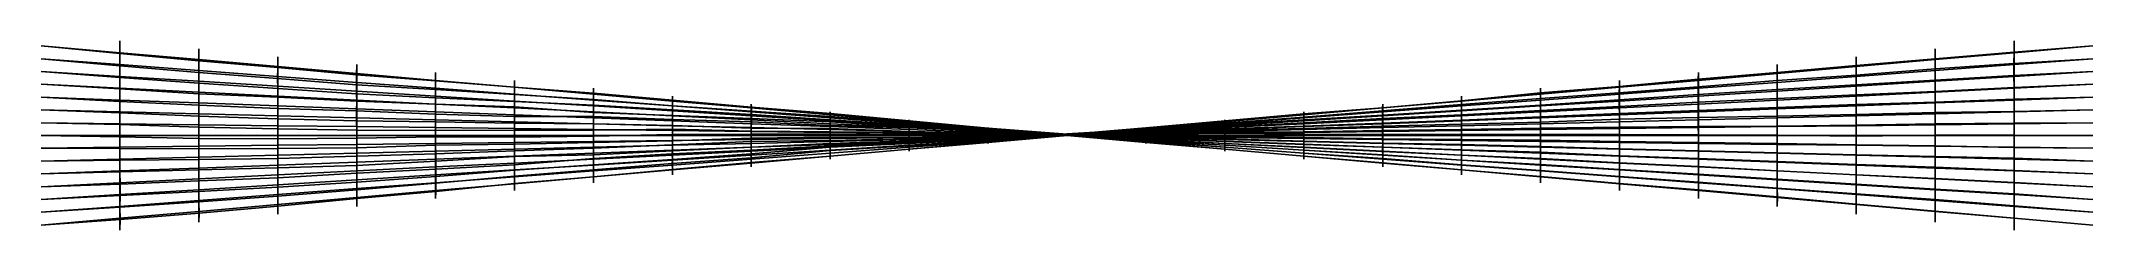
# Model space of a CAD drawing. Header units: metres. Extents: x 0 to 40, y -1.8 to 1.8.
import ezdxf

# ---------------------------------------------------------------- set-up
doc = ezdxf.new("R2010")
doc.units = ezdxf.units.M
doc.layers.add('Deflected structure', color=30, linetype='Continuous')
doc.layers.add('Original structure', color=3, linetype='Continuous')

msp = doc.modelspace()

# ---------------------------------------------------------------- linework, layer by layer
at = {"layer": 'Deflected structure'}
for p, q in [((0, 1.75, 23.438), (1.537, 1.602, 23.44)), ((1.537, 1.602, 23.44), (1.538, 1.846, 25)), ((1.537, 1.363, 21.878), (1.537, 1.602, 23.44)), ((1.537, 1.602, 23.44), (3.075, 1.457, 23.441)), ((3.075, 1.457, 23.441), (3.077, 1.692, 25)), ((36.922, 1.498, 1.565), (36.923, 1.692)), ((36.922, 1.498, 1.565), (38.461, 1.626, 1.564)), ((38.461, 1.626, 1.564), (38.46, 1.404, 3.128)), ((38.462, 1.846), (38.461, 1.626, 1.564)), ((38.461, 1.626, 1.564), (40, 1.75, 1.562)), ((1.537, 1.363, 21.878), (0, 1.5, 21.875)), ((0, 1.25, 20.312), (1.537, 1.13, 20.316)), ((1.537, 1.13, 20.316), (1.537, 1.363, 21.878)), ((3.074, 1.229, 21.881), (1.537, 1.363, 21.878)), ((3.074, 1.229, 21.881), (3.075, 1.457, 23.441)), ((3.075, 1.022, 20.317), (3.074, 1.229, 21.881)), ((4.612, 1.11, 21.881), (3.074, 1.229, 21.881)), ((3.075, 1.457, 23.441), (4.614, 1.325, 23.44)), ((4.612, 1.11, 21.881), (4.614, 1.325, 23.44)), ((4.614, 1.325, 23.44), (4.615, 1.538, 25)), ((4.614, 1.325, 23.44), (6.151, 1.185, 23.441)), ((6.151, 1.185, 23.441), (6.154, 1.385, 25)), ((7.691, 1.065, 23.439), (7.692, 1.231, 25)), ((32.306, 1.099, 1.565), (33.844, 1.233, 1.565)), ((32.308, 1.231), (32.306, 1.099, 1.565)), ((33.844, 1.233, 1.565), (33.846, 1.385)), ((33.844, 1.233, 1.565), (35.383, 1.369, 1.565)), ((33.844, 1.072, 3.129), (33.844, 1.233, 1.565)), ((35.385, 1.538), (35.383, 1.369, 1.565)), ((35.383, 1.369, 1.565), (36.922, 1.498, 1.565)), ((35.383, 1.369, 1.565), (35.383, 1.178, 3.128)), ((35.383, 1.178, 3.128), (36.921, 1.302, 3.129)), ((36.921, 1.302, 3.129), (36.922, 1.498, 1.565)), ((36.921, 1.302, 3.129), (38.46, 1.404, 3.128)), ((36.922, 1.081, 4.691), (36.921, 1.302, 3.129)), ((38.46, 1.404, 3.128), (40, 1.5, 3.125)), ((38.46, 1.404, 3.128), (38.46, 1.171, 4.69)), ((38.46, 1.171, 4.69), (40, 1.25, 4.688)), ((1.538, 0.912, 18.752), (0, 1, 18.75)), ((1.538, 0.912, 18.752), (1.537, 1.13, 20.316)), ((1.537, 1.13, 20.316), (3.075, 1.022, 20.317)), ((1.537, 0.666, 17.191), (1.538, 0.912, 18.752)), ((3.075, 0.813, 18.754), (1.538, 0.912, 18.752)), ((3.075, 0.813, 18.754), (3.075, 1.022, 20.317)), ((3.075, 1.022, 20.317), (4.613, 0.921, 20.317)), ((3.075, 0.594, 17.193), (3.075, 0.813, 18.754)), ((4.614, 0.747, 18.753), (3.075, 0.813, 18.754)), ((4.613, 0.921, 20.317), (4.612, 1.11, 21.881)), ((6.15, 0.99, 21.881), (4.612, 1.11, 21.881)), ((4.614, 0.747, 18.753), (4.613, 0.921, 20.317)), ((4.613, 0.921, 20.317), (6.151, 0.816, 20.318)), ((6.15, 0.99, 21.881), (6.151, 1.185, 23.441)), ((6.151, 0.816, 20.318), (6.15, 0.99, 21.881)), ((7.69, 0.898, 21.877), (6.15, 0.99, 21.881)), ((6.151, 1.185, 23.441), (7.691, 1.065, 23.439)), ((6.153, 0.668, 18.753), (6.151, 0.816, 20.318)), ((6.151, 0.816, 20.318), (7.69, 0.738, 20.315)), ((7.69, 0.898, 21.877), (7.691, 1.065, 23.439)), ((7.69, 0.738, 20.315), (7.69, 0.898, 21.877)), ((9.23, 0.801, 21.875), (7.69, 0.898, 21.877)), ((7.691, 1.065, 23.439), (9.231, 0.942, 23.437)), ((9.23, 0.801, 21.875), (9.231, 0.942, 23.437)), ((9.23, 0.662, 20.313), (9.23, 0.801, 21.875)), ((10.769, 0.701, 21.874), (9.23, 0.801, 21.875)), ((9.231, 0.942, 23.437), (9.231, 1.077, 25)), ((9.231, 0.942, 23.437), (10.771, 0.827, 23.436)), ((10.771, 0.827, 23.436), (10.769, 0.923, 25)), ((10.769, 0.701, 21.874), (10.771, 0.827, 23.436)), ((10.771, 0.827, 23.436), (12.309, 0.693, 23.436)), ((27.692, 0.676, 1.563), (29.229, 0.83, 1.564)), ((29.229, 0.83, 1.564), (30.768, 0.958, 1.564)), ((29.231, 0.923), (29.229, 0.83, 1.564)), ((29.229, 0.72, 3.127), (30.767, 0.831, 3.127)), ((29.229, 0.83, 1.564), (29.229, 0.72, 3.127)), ((30.767, 0.831, 3.127), (30.768, 0.958, 1.564)), ((30.767, 0.831, 3.127), (32.306, 0.952, 3.128)), ((30.767, 0.699, 4.69), (30.767, 0.831, 3.127)), ((30.768, 0.958, 1.564), (32.306, 1.099, 1.565)), ((30.768, 0.958, 1.564), (30.769, 1.077)), ((32.306, 1.099, 1.565), (32.306, 0.952, 3.128)), ((32.306, 0.952, 3.128), (33.844, 1.072, 3.129)), ((32.306, 0.952, 3.128), (32.306, 0.798, 4.69)), ((32.306, 0.798, 4.69), (33.844, 0.899, 4.691)), ((33.844, 1.072, 3.129), (35.383, 1.178, 3.128)), ((33.844, 0.899, 4.691), (33.844, 1.072, 3.129)), ((33.844, 0.899, 4.691), (35.383, 0.991, 4.691)), ((33.845, 0.72, 6.253), (33.844, 0.899, 4.691)), ((35.383, 1.178, 3.128), (35.383, 0.991, 4.691)), ((35.383, 0.991, 4.691), (36.922, 1.081, 4.691)), ((35.383, 0.991, 4.691), (35.383, 0.794, 6.253)), ((36.922, 0.858, 6.251), (35.383, 0.794, 6.253)), ((36.922, 1.081, 4.691), (38.46, 1.171, 4.69)), ((36.922, 0.858, 6.251), (36.922, 1.081, 4.691)), ((38.461, 0.935, 6.252), (36.922, 0.858, 6.251)), ((36.922, 0.654, 7.815), (36.922, 0.858, 6.251)), ((38.46, 1.171, 4.69), (38.461, 0.935, 6.252)), ((40, 1, 6.25), (38.461, 0.935, 6.252)), ((38.461, 0.935, 6.252), (38.461, 0.71, 7.815)), ((0, 0.75, 17.188), (1.537, 0.666, 17.191)), ((1.538, 0.441, 15.628), (0, 0.5, 15.625)), ((1.538, 0.441, 15.628), (1.537, 0.666, 17.191)), ((1.537, 0.666, 17.191), (3.075, 0.594, 17.193)), ((1.538, 0.217, 14.065), (1.538, 0.441, 15.628)), ((3.075, 0.376, 15.631), (1.538, 0.441, 15.628)), ((3.075, 0.376, 15.631), (3.075, 0.594, 17.193)), ((3.075, 0.594, 17.193), (4.614, 0.53, 17.194)), ((4.614, 0.53, 17.194), (4.614, 0.747, 18.753)), ((6.153, 0.668, 18.753), (4.614, 0.747, 18.753)), ((4.614, 0.323, 15.633), (4.614, 0.53, 17.194)), ((4.614, 0.53, 17.194), (6.152, 0.48, 17.192)), ((6.152, 0.48, 17.192), (6.153, 0.668, 18.753)), ((6.152, 0.284, 15.632), (6.152, 0.48, 17.192)), ((6.152, 0.48, 17.192), (7.691, 0.415, 17.192)), ((7.692, 0.611, 18.75), (6.153, 0.668, 18.753)), ((7.692, 0.611, 18.75), (7.69, 0.738, 20.315)), ((7.69, 0.738, 20.315), (9.23, 0.662, 20.313)), ((7.691, 0.415, 17.192), (7.692, 0.611, 18.75)), ((7.691, 0.27, 15.629), (7.691, 0.415, 17.192)), ((7.691, 0.415, 17.192), (9.23, 0.374, 17.19)), ((9.232, 0.558, 18.748), (7.692, 0.611, 18.75)), ((9.232, 0.558, 18.748), (9.23, 0.662, 20.313)), ((9.23, 0.662, 20.313), (10.77, 0.595, 20.311)), ((9.23, 0.374, 17.19), (9.232, 0.558, 18.748)), ((10.768, 0.448, 18.751), (9.232, 0.558, 18.748)), ((10.768, 0.448, 18.751), (10.77, 0.595, 20.311)), ((10.769, 0.37, 17.186), (10.768, 0.448, 18.751)), ((12.308, 0.392, 18.749), (10.768, 0.448, 18.751)), ((10.77, 0.595, 20.311), (10.769, 0.701, 21.874)), ((12.308, 0.582, 21.875), (10.769, 0.701, 21.874)), ((10.77, 0.595, 20.311), (12.309, 0.503, 20.311)), ((12.309, 0.693, 23.436), (12.308, 0.769, 25)), ((12.308, 0.582, 21.875), (12.309, 0.693, 23.436)), ((12.309, 0.503, 20.311), (12.308, 0.582, 21.875)), ((13.847, 0.478, 21.874), (12.308, 0.582, 21.875)), ((12.308, 0.392, 18.749), (12.309, 0.503, 20.311)), ((12.309, 0.693, 23.436), (13.847, 0.553, 23.437)), ((12.309, 0.503, 20.311), (13.847, 0.41, 20.311)), ((13.847, 0.553, 23.437), (13.846, 0.615, 25)), ((13.847, 0.478, 21.874), (13.847, 0.553, 23.437)), ((13.847, 0.553, 23.437), (15.387, 0.43, 23.437)), ((13.847, 0.41, 20.311), (13.847, 0.478, 21.874)), ((15.386, 0.373, 21.874), (13.847, 0.478, 21.874)), ((13.847, 0.334, 18.748), (13.847, 0.41, 20.311)), ((13.847, 0.41, 20.311), (15.385, 0.305, 20.312)), ((15.387, 0.43, 23.437), (15.385, 0.462, 25)), ((15.386, 0.373, 21.874), (15.387, 0.43, 23.437)), ((15.387, 0.43, 23.437), (16.924, 0.285, 23.437)), ((23.075, 0.288, 1.563), (24.614, 0.42, 1.563)), ((24.614, 0.42, 1.563), (26.153, 0.542, 1.563)), ((24.614, 0.357, 3.125), (26.152, 0.479, 3.126)), ((24.615, 0.462), (24.614, 0.42, 1.563)), ((24.614, 0.42, 1.563), (24.614, 0.357, 3.125)), ((26.152, 0.479, 3.126), (27.69, 0.603, 3.126)), ((26.153, 0.542, 1.563), (26.152, 0.479, 3.126)), ((26.152, 0.479, 3.126), (26.153, 0.395, 4.688)), ((27.691, 0.406, 6.251), (26.152, 0.333, 6.251)), ((26.153, 0.542, 1.563), (27.692, 0.676, 1.563)), ((26.154, 0.615), (26.153, 0.542, 1.563)), ((26.153, 0.395, 4.688), (27.691, 0.495, 4.688)), ((27.69, 0.603, 3.126), (29.229, 0.72, 3.127)), ((27.692, 0.676, 1.563), (27.69, 0.603, 3.126)), ((27.69, 0.603, 3.126), (27.691, 0.495, 4.688)), ((27.691, 0.495, 4.688), (29.229, 0.595, 4.689)), ((27.691, 0.495, 4.688), (27.691, 0.406, 6.251)), ((29.229, 0.486, 6.252), (27.691, 0.406, 6.251)), ((27.691, 0.406, 6.251), (27.691, 0.301, 7.813)), ((27.692, 0.769), (27.692, 0.676, 1.563)), ((29.229, 0.72, 3.127), (29.229, 0.595, 4.689)), ((29.229, 0.595, 4.689), (30.767, 0.699, 4.69)), ((29.229, 0.595, 4.689), (29.229, 0.486, 6.252)), ((30.767, 0.568, 6.253), (29.229, 0.486, 6.252)), ((29.229, 0.486, 6.252), (29.23, 0.365, 7.814)), ((29.23, 0.365, 7.814), (30.768, 0.431, 7.815)), ((30.767, 0.699, 4.69), (32.306, 0.798, 4.69)), ((30.767, 0.568, 6.253), (30.767, 0.699, 4.69)), ((32.306, 0.65, 6.253), (30.767, 0.568, 6.253)), ((30.768, 0.431, 7.815), (30.767, 0.568, 6.253)), ((30.768, 0.431, 7.815), (32.306, 0.489, 7.815)), ((30.768, 0.317, 9.379), (30.768, 0.431, 7.815)), ((32.306, 0.798, 4.69), (32.306, 0.65, 6.253)), ((33.845, 0.72, 6.253), (32.306, 0.65, 6.253)), ((32.306, 0.65, 6.253), (32.306, 0.489, 7.815)), ((32.306, 0.489, 7.815), (33.845, 0.546, 7.815)), ((32.306, 0.489, 7.815), (32.307, 0.35, 9.379)), ((35.383, 0.794, 6.253), (33.845, 0.72, 6.253)), ((33.845, 0.546, 7.815), (33.845, 0.72, 6.253)), ((33.845, 0.546, 7.815), (35.384, 0.603, 7.816)), ((33.845, 0.375, 9.378), (33.845, 0.546, 7.815)), ((35.384, 0.412, 9.378), (33.845, 0.375, 9.378)), ((35.383, 0.794, 6.253), (35.384, 0.603, 7.816)), ((35.384, 0.603, 7.816), (36.922, 0.654, 7.815)), ((35.384, 0.603, 7.816), (35.384, 0.412, 9.378)), ((36.922, 0.451, 9.379), (35.384, 0.412, 9.378)), ((35.384, 0.412, 9.378), (35.384, 0.199, 10.938)), ((36.922, 0.654, 7.815), (38.461, 0.71, 7.815)), ((36.922, 0.451, 9.379), (36.922, 0.654, 7.815)), ((38.461, 0.469, 9.376), (36.922, 0.451, 9.379)), ((36.923, 0.228, 10.939), (36.922, 0.451, 9.379)), ((38.461, 0.71, 7.815), (40, 0.75, 7.812)), ((38.461, 0.71, 7.815), (38.461, 0.469, 9.376)), ((40, 0.5, 9.375), (38.461, 0.469, 9.376)), ((38.461, 0.469, 9.376), (38.461, 0.244, 10.939)), ((1.538, 0.217, 14.065), (0, 0.25, 14.062)), ((1.538, -0.023, 12.503), (0, 0, 12.5)), ((1.538, -0.023, 12.503), (1.538, 0.217, 14.065)), ((1.538, 0.217, 14.065), (3.076, 0.164, 14.069)), ((3.076, 0.164, 14.069), (3.075, 0.376, 15.631)), ((4.614, 0.323, 15.633), (3.075, 0.376, 15.631)), ((3.076, -0.057, 12.508), (3.076, 0.164, 14.069)), ((3.076, 0.164, 14.069), (4.614, 0.129, 14.07)), ((4.614, 0.129, 14.07), (4.614, 0.323, 15.633)), ((6.152, 0.284, 15.632), (4.614, 0.323, 15.633)), ((4.615, -0.065, 12.508), (4.614, 0.129, 14.07)), ((4.614, 0.129, 14.07), (6.153, 0.103, 14.07)), ((6.153, 0.103, 14.07), (6.152, 0.284, 15.632)), ((7.691, 0.27, 15.629), (6.152, 0.284, 15.632)), ((6.153, -0.052, 12.506), (6.153, 0.103, 14.07)), ((6.153, 0.103, 14.07), (7.691, 0.095, 14.069)), ((7.691, 0.095, 14.069), (7.691, 0.27, 15.629)), ((9.23, 0.241, 15.628), (7.691, 0.27, 15.629)), ((7.691, 0.095, 14.069), (9.23, 0.101, 14.066)), ((7.692, -0.028, 12.503), (7.691, 0.095, 14.069)), ((9.23, 0.241, 15.628), (9.23, 0.374, 17.19)), ((9.23, 0.374, 17.19), (10.769, 0.37, 17.186)), ((9.23, 0.101, 14.066), (9.23, 0.241, 15.628)), ((10.769, 0.228, 15.626), (9.23, 0.241, 15.628)), ((9.23, 0.101, 14.066), (10.769, 0.102, 14.064)), ((9.23, -0.031, 12.503), (9.23, 0.101, 14.066)), ((10.769, 0.228, 15.626), (10.769, 0.37, 17.186)), ((10.769, 0.37, 17.186), (12.308, 0.315, 17.186)), ((10.769, 0.102, 14.064), (10.769, 0.228, 15.626)), ((12.307, 0.195, 15.625), (10.769, 0.228, 15.626)), ((10.769, 0.102, 14.064), (12.307, 0.121, 14.061)), ((10.769, -0.011, 12.501), (10.769, 0.102, 14.064)), ((12.307, 0.017, 12.499), (10.769, -0.011, 12.501)), ((12.307, 0.195, 15.625), (12.308, 0.315, 17.186)), ((12.307, 0.121, 14.061), (12.307, 0.195, 15.625)), ((13.846, 0.145, 15.626), (12.307, 0.195, 15.625)), ((12.307, 0.017, 12.499), (12.307, 0.121, 14.061)), ((12.307, 0.121, 14.061), (13.845, 0.087, 14.062)), ((13.846, 0.028, 12.499), (12.307, 0.017, 12.499)), ((12.307, -0.102, 10.938), (12.307, 0.017, 12.499)), ((12.308, 0.315, 17.186), (12.308, 0.392, 18.749)), ((13.847, 0.334, 18.748), (12.308, 0.392, 18.749)), ((12.308, 0.315, 17.186), (13.847, 0.267, 17.185)), ((13.845, 0.087, 14.062), (13.846, 0.145, 15.626)), ((13.846, 0.028, 12.499), (13.845, 0.087, 14.062)), ((13.845, 0.087, 14.062), (15.384, 0.071, 14.062)), ((13.845, -0.049, 10.936), (13.846, 0.028, 12.499)), ((13.846, 0.145, 15.626), (13.847, 0.267, 17.185)), ((15.385, 0.138, 15.624), (13.846, 0.145, 15.626)), ((15.384, 0.026, 12.499), (13.846, 0.028, 12.499)), ((13.847, 0.267, 17.185), (13.847, 0.334, 18.748)), ((15.386, 0.269, 18.749), (13.847, 0.334, 18.748)), ((13.847, 0.267, 17.185), (15.385, 0.196, 17.187)), ((15.384, 0.071, 14.062), (15.385, 0.138, 15.624)), ((15.384, 0.026, 12.499), (15.384, 0.071, 14.062)), ((15.384, 0.071, 14.062), (16.923, 0.056, 14.062)), ((15.384, -0.031, 10.936), (15.384, 0.026, 12.499)), ((16.923, 0.014, 12.5), (15.384, 0.026, 12.499)), ((15.385, 0.305, 20.312), (15.386, 0.373, 21.874)), ((15.386, 0.269, 18.749), (15.385, 0.305, 20.312)), ((15.385, 0.305, 20.312), (16.924, 0.209, 20.312)), ((15.385, 0.196, 17.187), (15.386, 0.269, 18.749)), ((15.385, 0.138, 15.624), (15.385, 0.196, 17.187)), ((15.385, 0.196, 17.187), (16.924, 0.15, 17.186)), ((16.922, 0.076, 15.625), (15.385, 0.138, 15.624)), ((16.925, 0.254, 21.874), (15.386, 0.373, 21.874)), ((16.923, 0.17, 18.749), (15.386, 0.269, 18.749)), ((16.922, 0.076, 15.625), (16.924, 0.15, 17.186)), ((16.923, 0.056, 14.062), (16.922, 0.076, 15.625)), ((18.461, 0.048, 15.625), (16.922, 0.076, 15.625)), ((16.922, -0.036, 10.937), (16.923, 0.014, 12.5)), ((16.924, 0.285, 23.437), (16.923, 0.308, 25)), ((16.923, 0.17, 18.749), (16.924, 0.209, 20.312)), ((16.924, 0.15, 17.186), (16.923, 0.17, 18.749)), ((18.461, 0.08, 18.75), (16.923, 0.17, 18.749)), ((16.923, 0.014, 12.5), (16.923, 0.056, 14.062)), ((16.923, 0.056, 14.062), (18.461, 0.019, 14.063)), ((18.461, 0.015, 12.5), (16.923, 0.014, 12.5)), ((16.925, 0.254, 21.874), (16.924, 0.285, 23.437)), ((16.924, 0.285, 23.437), (18.462, 0.14, 23.437)), ((16.924, 0.209, 20.312), (16.925, 0.254, 21.874)), ((16.924, 0.209, 20.312), (18.462, 0.11, 20.312)), ((16.924, 0.15, 17.186), (18.462, 0.087, 17.187)), ((18.463, 0.141, 21.875), (16.925, 0.254, 21.874)), ((18.459, -0.065, 4.687), (19.997, 0.035, 4.687)), ((19.999, 0.025, 9.375), (18.46, -0.02, 9.375)), ((18.46, -0.096, 3.125), (19.998, 0.023, 3.125)), ((18.46, -0.045, 7.812), (19.999, 0.018, 7.812)), ((19.999, 0.014, 6.25), (18.46, -0.068, 6.25)), ((18.461, 0.08, 18.75), (18.462, 0.11, 20.312)), ((18.461, 0.048, 15.625), (18.462, 0.087, 17.187)), ((18.462, 0.087, 17.187), (18.461, 0.08, 18.75)), ((20, 0.004, 18.75), (18.461, 0.08, 18.75)), ((18.461, 0.019, 14.063), (18.461, 0.048, 15.625)), ((20, 0.02, 15.625), (18.461, 0.048, 15.625)), ((18.461, -0.003, 10.937), (19.999, 0.032, 10.938)), ((20, 0.024, 12.5), (18.461, 0.015, 12.5)), ((18.461, 0.015, 12.5), (18.461, 0.019, 14.063)), ((18.461, 0.019, 14.063), (19.999, 0.007, 14.063)), ((18.461, -0.127, 1.562), (19.998, 0.018, 1.562)), ((18.461, -0.003, 10.937), (18.461, 0.015, 12.5)), ((18.462, 0.14, 23.437), (18.462, 0.154, 25)), ((18.462, 0.11, 20.312), (18.463, 0.141, 21.875)), ((18.463, 0.141, 21.875), (18.462, 0.14, 23.437)), ((18.462, 0.14, 23.437), (20, 0.004, 23.437)), ((18.462, 0.11, 20.312), (20.001, 0.028, 20.312)), ((18.462, 0.087, 17.187), (20, 0.024, 17.188)), ((20.002, 0.026, 21.875), (18.463, 0.141, 21.875)), ((19.997, 0.035, 4.687), (21.536, 0.126, 4.688)), ((19.998, 0.023, 3.125), (19.997, 0.035, 4.687)), ((19.997, 0.035, 4.687), (19.999, 0.014, 6.25)), ((19.998, 0.018, 1.562), (21.537, 0.148, 1.563)), ((19.998, 0.023, 3.125), (21.537, 0.127, 3.125)), ((19.998, 0.018, 1.562), (19.998, 0.023, 3.125)), ((20, 0), (19.998, 0.018, 1.562)), ((21.537, 0.088, 6.25), (19.999, 0.014, 6.25)), ((19.999, 0.018, 7.812), (21.537, 0.074, 7.813)), ((21.537, 0.066, 9.375), (19.999, 0.025, 9.375)), ((19.999, 0.032, 10.938), (21.537, 0.058, 10.938)), ((19.999, 0.025, 9.375), (19.999, 0.032, 10.938)), ((19.999, 0.032, 10.938), (20, 0.024, 12.5)), ((19.999, 0.018, 7.812), (19.999, 0.025, 9.375)), ((20, 0.024, 12.5), (19.999, 0.007, 14.063)), ((19.999, 0.007, 14.063), (20, 0.02, 15.625)), ((19.999, 0.014, 6.25), (19.999, 0.018, 7.812)), ((19.999, 0.007, 14.063), (21.538, 0.001, 14.062)), ((21.538, 0.046, 12.5), (20, 0.024, 12.5)), ((20, 0.004, 18.75), (20.001, 0.028, 20.312)), ((20.002, 0.026, 21.875), (20, 0.004, 23.437)), ((20, 0.02, 15.625), (20, 0.024, 17.188)), ((20, 0.024, 17.188), (20, 0.004, 18.75)), ((20, 0.024, 17.188), (21.538, -0.045, 17.187)), ((21.538, -0.018, 15.625), (20, 0.02, 15.625)), ((20, 0.004, 23.437), (20, 0, 25)), ((21.538, -0.073, 18.75), (20, 0.004, 18.75)), ((20, 0.004, 23.437), (21.539, -0.13, 23.438)), ((20.001, 0.028, 20.312), (20.002, 0.026, 21.875)), ((20.001, 0.028, 20.312), (21.539, -0.088, 20.312)), ((21.539, -0.105, 21.875), (20.002, 0.026, 21.875)), ((21.536, 0.126, 4.688), (23.075, 0.212, 4.688)), ((21.537, 0.127, 3.125), (21.536, 0.126, 4.688)), ((21.536, 0.126, 4.688), (21.537, 0.088, 6.25)), ((21.537, 0.148, 1.563), (23.075, 0.288, 1.563)), ((21.537, 0.127, 3.125), (23.076, 0.238, 3.125)), ((23.076, 0.168, 6.25), (21.537, 0.088, 6.25)), ((21.538, 0.154), (21.537, 0.148, 1.563)), ((21.537, 0.148, 1.563), (21.537, 0.127, 3.125)), ((21.537, 0.074, 7.813), (23.076, 0.132, 7.813)), ((23.076, 0.103, 9.376), (21.537, 0.066, 9.375)), ((21.537, 0.088, 6.25), (21.537, 0.074, 7.813)), ((21.537, 0.074, 7.813), (21.537, 0.066, 9.375)), ((21.537, 0.058, 10.938), (23.076, 0.067, 10.938)), ((21.537, 0.066, 9.375), (21.537, 0.058, 10.938)), ((21.537, 0.058, 10.938), (21.538, 0.046, 12.5)), ((21.538, 0.046, 12.5), (21.538, 0.001, 14.062)), ((23.076, 0.042, 12.501), (21.538, 0.046, 12.5)), ((21.538, 0.001, 14.062), (21.538, -0.018, 15.625)), ((21.538, 0.001, 14.062), (23.077, -0.015, 14.063)), ((23.077, 0.308), (23.075, 0.288, 1.563)), ((23.075, 0.212, 4.688), (24.614, 0.306, 4.688)), ((23.075, 0.288, 1.563), (23.076, 0.238, 3.125)), ((23.076, 0.238, 3.125), (23.075, 0.212, 4.688)), ((23.075, 0.212, 4.688), (23.076, 0.168, 6.25)), ((23.076, 0.238, 3.125), (24.614, 0.357, 3.125)), ((24.614, 0.247, 6.251), (23.076, 0.168, 6.25)), ((23.076, 0.132, 7.813), (24.615, 0.182, 7.813)), ((23.076, 0.168, 6.25), (23.076, 0.132, 7.813)), ((24.615, 0.138, 9.376), (23.076, 0.103, 9.376)), ((23.076, 0.132, 7.813), (23.076, 0.103, 9.376)), ((23.076, 0.103, 9.376), (23.076, 0.067, 10.938)), ((23.076, 0.067, 10.938), (24.615, 0.074, 10.938)), ((23.076, 0.067, 10.938), (23.076, 0.042, 12.501)), ((23.076, 0.042, 12.501), (23.077, -0.015, 14.063)), ((24.615, 0.025, 12.501), (23.076, 0.042, 12.501)), ((24.614, 0.306, 4.688), (26.153, 0.395, 4.688)), ((24.614, 0.357, 3.125), (24.614, 0.306, 4.688)), ((26.152, 0.333, 6.251), (24.614, 0.247, 6.251)), ((24.614, 0.306, 4.688), (24.614, 0.247, 6.251)), ((24.614, 0.247, 6.251), (24.615, 0.182, 7.813)), ((24.615, 0.182, 7.813), (26.153, 0.244, 7.813)), ((26.153, 0.183, 9.376), (24.615, 0.138, 9.376)), ((24.615, 0.182, 7.813), (24.615, 0.138, 9.376)), ((24.615, 0.138, 9.376), (24.615, 0.074, 10.938)), ((24.615, 0.074, 10.938), (26.153, 0.099, 10.938)), ((24.615, 0.074, 10.938), (24.615, 0.025, 12.501)), ((24.615, 0.025, 12.501), (24.615, -0.038, 14.063)), ((26.153, 0.02, 12.501), (24.615, 0.025, 12.501)), ((26.153, 0.395, 4.688), (26.152, 0.333, 6.251)), ((26.152, 0.333, 6.251), (26.153, 0.244, 7.813)), ((26.153, 0.244, 7.813), (27.691, 0.301, 7.813)), ((26.153, 0.244, 7.813), (26.153, 0.183, 9.376)), ((27.691, 0.219, 9.376), (26.153, 0.183, 9.376)), ((26.153, 0.183, 9.376), (26.153, 0.099, 10.938)), ((26.153, 0.099, 10.938), (27.692, 0.117, 10.939)), ((26.153, 0.099, 10.938), (26.153, 0.02, 12.501)), ((26.153, 0.02, 12.501), (26.153, -0.062, 14.063)), ((27.692, 0.02, 12.501), (26.153, 0.02, 12.501)), ((27.691, 0.301, 7.813), (29.23, 0.365, 7.814)), ((27.691, 0.301, 7.813), (27.691, 0.219, 9.376)), ((29.23, 0.263, 9.377), (27.691, 0.219, 9.376)), ((27.691, 0.219, 9.376), (27.692, 0.117, 10.939)), ((27.692, 0.117, 10.939), (29.23, 0.143, 10.939)), ((27.692, 0.117, 10.939), (27.692, 0.02, 12.501)), ((29.231, 0.027, 12.502), (27.692, 0.02, 12.501)), ((27.692, 0.02, 12.501), (27.692, -0.081, 14.063)), ((29.23, 0.365, 7.814), (29.23, 0.263, 9.377)), ((30.768, 0.317, 9.379), (29.23, 0.263, 9.377)), ((29.23, 0.263, 9.377), (29.23, 0.143, 10.939)), ((29.23, 0.143, 10.939), (30.769, 0.165, 10.94)), ((29.23, 0.143, 10.939), (29.231, 0.027, 12.502)), ((29.231, 0.027, 12.502), (29.231, -0.092, 14.064)), ((30.769, 0.019, 12.501), (29.231, 0.027, 12.502)), ((32.307, 0.35, 9.379), (30.768, 0.317, 9.379)), ((30.769, 0.165, 10.94), (30.768, 0.317, 9.379)), ((30.769, 0.165, 10.94), (32.307, 0.179, 10.94)), ((30.769, 0.019, 12.501), (30.769, 0.165, 10.94)), ((30.769, -0.116, 14.064), (30.769, 0.019, 12.501)), ((32.308, 0.013, 12.501), (30.769, 0.019, 12.501)), ((33.845, 0.375, 9.378), (32.307, 0.35, 9.379)), ((32.307, 0.35, 9.379), (32.307, 0.179, 10.94)), ((32.307, 0.179, 10.94), (33.846, 0.182, 10.938)), ((32.307, 0.179, 10.94), (32.308, 0.013, 12.501)), ((32.308, 0.013, 12.501), (32.308, -0.139, 14.064)), ((33.846, 0.005, 12.5), (32.308, 0.013, 12.501)), ((33.846, 0.182, 10.938), (33.845, 0.375, 9.378)), ((33.846, 0.182, 10.938), (35.384, 0.199, 10.938)), ((33.846, 0.005, 12.5), (33.846, 0.182, 10.938)), ((33.846, -0.154, 14.064), (33.846, 0.005, 12.5)), ((35.385, -0.012, 12.498), (33.846, 0.005, 12.5)), ((35.384, 0.199, 10.938), (36.923, 0.228, 10.939)), ((35.384, 0.199, 10.938), (35.385, -0.012, 12.498)), ((36.923, 0.007, 12.501), (35.385, -0.012, 12.498)), ((36.923, 0.228, 10.939), (38.461, 0.244, 10.939)), ((36.923, 0.007, 12.501), (36.923, 0.228, 10.939)), ((36.923, -0.201, 14.064), (36.923, 0.007, 12.501)), ((38.461, 0.006, 12.501), (36.923, 0.007, 12.501)), ((38.461, 0.244, 10.939), (40, 0.25, 10.938)), ((38.461, 0.244, 10.939), (38.461, 0.006, 12.501)), ((38.461, 0.006, 12.501), (38.461, -0.232, 14.062)), ((40, 0, 12.5), (38.461, 0.006, 12.501)), ((0, -0.25, 10.938), (1.539, -0.252, 10.94)), ((1.539, -0.252, 10.94), (1.538, -0.023, 12.503)), ((3.076, -0.057, 12.508), (1.538, -0.023, 12.503)), ((1.539, -0.482, 9.378), (1.539, -0.252, 10.94)), ((1.539, -0.252, 10.94), (3.077, -0.258, 10.944)), ((3.077, -0.258, 10.944), (3.076, -0.057, 12.508)), ((4.615, -0.065, 12.508), (3.076, -0.057, 12.508)), ((3.077, -0.258, 10.944), (4.616, -0.256, 10.945)), ((3.078, -0.467, 9.381), (3.077, -0.258, 10.944)), ((6.153, -0.052, 12.506), (4.615, -0.065, 12.508)), ((4.616, -0.256, 10.945), (4.615, -0.065, 12.508)), ((4.616, -0.256, 10.945), (6.154, -0.241, 10.945)), ((4.617, -0.448, 9.383), (4.616, -0.256, 10.945)), ((7.692, -0.028, 12.503), (6.153, -0.052, 12.506)), ((6.154, -0.241, 10.945), (6.153, -0.052, 12.506)), ((6.154, -0.241, 10.945), (7.692, -0.192, 10.942)), ((6.155, -0.405, 9.382), (6.154, -0.241, 10.945)), ((7.693, -0.357, 9.38), (6.155, -0.405, 9.382)), ((7.692, -0.192, 10.942), (7.692, -0.028, 12.503)), ((9.23, -0.031, 12.503), (7.692, -0.028, 12.503)), ((7.692, -0.192, 10.942), (9.231, -0.168, 10.94)), ((7.693, -0.357, 9.38), (7.692, -0.192, 10.942)), ((9.231, -0.302, 9.378), (7.693, -0.357, 9.38)), ((7.693, -0.502, 7.817), (7.693, -0.357, 9.38)), ((10.769, -0.011, 12.501), (9.23, -0.031, 12.503)), ((9.231, -0.168, 10.94), (9.23, -0.031, 12.503)), ((9.23, -0.408, 7.813), (9.231, -0.302, 9.378)), ((9.23, -0.408, 7.813), (10.769, -0.376, 7.814)), ((9.231, -0.168, 10.94), (10.769, -0.136, 10.939)), ((9.231, -0.302, 9.378), (9.231, -0.168, 10.94)), ((10.77, -0.25, 9.376), (9.231, -0.302, 9.378)), ((12.306, -0.361, 6.249), (10.768, -0.449, 6.249)), ((10.768, -0.449, 6.249), (10.769, -0.376, 7.814)), ((10.769, -0.136, 10.939), (10.769, -0.011, 12.501)), ((10.769, -0.136, 10.939), (12.307, -0.102, 10.938)), ((10.77, -0.25, 9.376), (10.769, -0.136, 10.939)), ((10.769, -0.376, 7.814), (10.77, -0.25, 9.376)), ((10.769, -0.376, 7.814), (12.307, -0.297, 7.813)), ((12.307, -0.18, 9.374), (10.77, -0.25, 9.376)), ((13.844, -0.287, 6.249), (12.306, -0.361, 6.249)), ((12.306, -0.361, 6.249), (12.307, -0.297, 7.813)), ((12.307, -0.47, 4.687), (12.306, -0.361, 6.249)), ((12.307, -0.102, 10.938), (13.845, -0.049, 10.936)), ((12.307, -0.18, 9.374), (12.307, -0.102, 10.938)), ((13.845, -0.114, 9.373), (12.307, -0.18, 9.374)), ((12.307, -0.297, 7.813), (12.307, -0.18, 9.374)), ((12.307, -0.297, 7.813), (13.845, -0.228, 7.813)), ((12.307, -0.47, 4.687), (13.844, -0.357, 4.686)), ((15.382, -0.2, 6.248), (13.844, -0.287, 6.249)), ((13.844, -0.287, 6.249), (13.845, -0.228, 7.813)), ((13.844, -0.357, 4.686), (15.381, -0.231, 4.685)), ((13.844, -0.357, 4.686), (13.844, -0.287, 6.249)), ((13.844, -0.435, 3.124), (15.381, -0.295, 3.122)), ((13.844, -0.435, 3.124), (13.844, -0.357, 4.686)), ((13.845, -0.049, 10.936), (15.384, -0.031, 10.936)), ((13.845, -0.114, 9.373), (13.845, -0.049, 10.936)), ((15.383, -0.099, 9.374), (13.845, -0.114, 9.373)), ((13.845, -0.228, 7.813), (13.845, -0.114, 9.373)), ((13.845, -0.228, 7.813), (15.383, -0.159, 7.811)), ((15.381, -0.231, 4.685), (16.92, -0.158, 4.687)), ((15.381, -0.231, 4.685), (15.382, -0.2, 6.248)), ((15.381, -0.295, 3.122), (16.921, -0.205, 3.124)), ((15.381, -0.295, 3.122), (15.381, -0.231, 4.685)), ((15.385, -0.405, 1.563), (15.381, -0.295, 3.122)), ((16.922, -0.146, 6.25), (15.382, -0.2, 6.248)), ((15.382, -0.2, 6.248), (15.383, -0.159, 7.811)), ((15.383, -0.099, 9.374), (15.384, -0.031, 10.936)), ((16.922, -0.062, 9.375), (15.383, -0.099, 9.374)), ((15.383, -0.159, 7.811), (15.383, -0.099, 9.374)), ((15.383, -0.159, 7.811), (16.922, -0.105, 7.812)), ((15.384, -0.031, 10.936), (16.922, -0.036, 10.937)), ((15.385, -0.405, 1.563), (16.923, -0.265, 1.562)), ((16.92, -0.158, 4.687), (18.459, -0.065, 4.687)), ((16.92, -0.158, 4.687), (16.922, -0.146, 6.25)), ((16.921, -0.205, 3.124), (16.92, -0.158, 4.687)), ((16.921, -0.205, 3.124), (18.46, -0.096, 3.125)), ((16.923, -0.265, 1.562), (16.921, -0.205, 3.124)), ((16.922, -0.036, 10.937), (18.461, -0.003, 10.937)), ((18.46, -0.02, 9.375), (16.922, -0.062, 9.375)), ((16.922, -0.062, 9.375), (16.922, -0.036, 10.937)), ((16.922, -0.105, 7.812), (18.46, -0.045, 7.812)), ((16.922, -0.105, 7.812), (16.922, -0.062, 9.375)), ((18.46, -0.068, 6.25), (16.922, -0.146, 6.25)), ((16.922, -0.146, 6.25), (16.922, -0.105, 7.812)), ((16.923, -0.265, 1.562), (18.461, -0.127, 1.562)), ((16.923, -0.308), (16.923, -0.265, 1.562)), ((18.46, -0.096, 3.125), (18.459, -0.065, 4.687)), ((18.459, -0.065, 4.687), (18.46, -0.068, 6.25)), ((18.46, -0.02, 9.375), (18.461, -0.003, 10.937)), ((18.46, -0.045, 7.812), (18.46, -0.02, 9.375)), ((18.46, -0.068, 6.25), (18.46, -0.045, 7.812)), ((18.461, -0.127, 1.562), (18.46, -0.096, 3.125)), ((18.462, -0.154), (18.461, -0.127, 1.562)), ((21.538, -0.018, 15.625), (21.538, -0.045, 17.187)), ((23.077, -0.065, 15.625), (21.538, -0.018, 15.625)), ((21.538, -0.045, 17.187), (21.538, -0.073, 18.75)), ((21.538, -0.045, 17.187), (23.076, -0.112, 17.187)), ((21.538, -0.073, 18.75), (21.539, -0.088, 20.312)), ((23.076, -0.153, 18.75), (21.538, -0.073, 18.75)), ((21.539, -0.13, 23.438), (21.538, -0.154, 25)), ((21.539, -0.088, 20.312), (21.539, -0.105, 21.875)), ((21.539, -0.088, 20.312), (23.077, -0.186, 20.313)), ((21.539, -0.105, 21.875), (21.539, -0.13, 23.438)), ((23.077, -0.229, 21.875), (21.539, -0.105, 21.875)), ((21.539, -0.13, 23.438), (23.077, -0.264, 23.438)), ((23.077, -0.065, 15.625), (23.076, -0.112, 17.187)), ((23.076, -0.112, 17.187), (23.076, -0.153, 18.75)), ((23.076, -0.112, 17.187), (24.615, -0.166, 17.188)), ((23.076, -0.153, 18.75), (23.077, -0.186, 20.313)), ((24.615, -0.236, 18.75), (23.076, -0.153, 18.75)), ((23.077, -0.015, 14.063), (23.077, -0.065, 15.625)), ((23.077, -0.015, 14.063), (24.615, -0.038, 14.063)), ((24.615, -0.109, 15.625), (23.077, -0.065, 15.625)), ((23.077, -0.186, 20.313), (23.077, -0.229, 21.875)), ((23.077, -0.186, 20.313), (24.615, -0.289, 20.312)), ((23.077, -0.229, 21.875), (23.077, -0.264, 23.438)), ((24.615, -0.348, 21.875), (23.077, -0.229, 21.875)), ((23.077, -0.264, 23.438), (23.077, -0.308, 25)), ((23.077, -0.264, 23.438), (24.616, -0.401, 23.438)), ((24.615, -0.038, 14.063), (24.615, -0.109, 15.625)), ((24.615, -0.038, 14.063), (26.153, -0.062, 14.063)), ((24.615, -0.109, 15.625), (24.615, -0.166, 17.188)), ((26.154, -0.148, 15.625), (24.615, -0.109, 15.625)), ((24.615, -0.166, 17.188), (24.615, -0.236, 18.75)), ((24.615, -0.166, 17.188), (26.153, -0.228, 17.188)), ((24.615, -0.236, 18.75), (24.615, -0.289, 20.312)), ((26.153, -0.31, 18.75), (24.615, -0.236, 18.75)), ((24.615, -0.289, 20.312), (24.615, -0.348, 21.875)), ((24.615, -0.289, 20.312), (26.154, -0.379, 20.313)), ((24.615, -0.348, 21.875), (24.616, -0.401, 23.438)), ((26.154, -0.452, 21.875), (24.615, -0.348, 21.875)), ((26.153, -0.062, 14.063), (26.154, -0.148, 15.625)), ((26.153, -0.062, 14.063), (27.692, -0.081, 14.063)), ((26.154, -0.148, 15.625), (26.153, -0.228, 17.188)), ((26.153, -0.228, 17.188), (26.153, -0.31, 18.75)), ((26.153, -0.228, 17.188), (27.692, -0.283, 17.188)), ((26.153, -0.31, 18.75), (26.154, -0.379, 20.313)), ((27.692, -0.381, 18.75), (26.153, -0.31, 18.75)), ((27.692, -0.177, 15.626), (26.154, -0.148, 15.625)), ((26.154, -0.379, 20.313), (26.154, -0.452, 21.875)), ((26.154, -0.379, 20.313), (27.692, -0.482, 20.312)), ((27.692, -0.081, 14.063), (27.692, -0.177, 15.626)), ((27.692, -0.081, 14.063), (29.231, -0.092, 14.064)), ((27.692, -0.177, 15.626), (27.692, -0.283, 17.188)), ((29.231, -0.212, 15.626), (27.692, -0.177, 15.626)), ((27.692, -0.283, 17.188), (27.692, -0.381, 18.75)), ((27.692, -0.283, 17.188), (29.231, -0.328, 17.189)), ((27.692, -0.381, 18.75), (27.692, -0.482, 20.312)), ((29.231, -0.446, 18.751), (27.692, -0.381, 18.75)), ((29.231, -0.092, 14.064), (29.231, -0.212, 15.626)), ((29.231, -0.092, 14.064), (30.769, -0.116, 14.064)), ((29.231, -0.212, 15.626), (29.231, -0.328, 17.189)), ((30.769, -0.262, 15.625), (29.231, -0.212, 15.626)), ((29.231, -0.328, 17.189), (29.231, -0.446, 18.751)), ((29.231, -0.328, 17.189), (30.769, -0.395, 17.188)), ((30.769, -0.262, 15.625), (30.769, -0.116, 14.064)), ((30.769, -0.116, 14.064), (32.308, -0.139, 14.064)), ((30.769, -0.395, 17.188), (30.769, -0.262, 15.625)), ((32.308, -0.302, 15.625), (30.769, -0.262, 15.625)), ((30.769, -0.536, 18.75), (30.769, -0.395, 17.188)), ((30.769, -0.395, 17.188), (32.308, -0.448, 17.189)), ((32.308, -0.139, 14.064), (32.308, -0.302, 15.625)), ((32.308, -0.139, 14.064), (33.846, -0.154, 14.064)), ((32.308, -0.302, 15.625), (32.308, -0.448, 17.189)), ((33.846, -0.337, 15.626), (32.308, -0.302, 15.625)), ((33.846, -0.337, 15.626), (33.846, -0.154, 14.064)), ((33.846, -0.154, 14.064), (35.385, -0.185, 14.063)), ((33.846, -0.508, 17.189), (33.846, -0.337, 15.626)), ((35.385, -0.378, 15.626), (33.846, -0.337, 15.626)), ((35.385, -0.012, 12.498), (35.385, -0.185, 14.063)), ((35.385, -0.185, 14.063), (35.385, -0.378, 15.626)), ((35.385, -0.185, 14.063), (36.923, -0.201, 14.064)), ((35.385, -0.378, 15.626), (35.385, -0.566, 17.189)), ((36.923, -0.409, 15.627), (35.385, -0.378, 15.626)), ((36.923, -0.409, 15.627), (36.923, -0.201, 14.064)), ((36.923, -0.201, 14.064), (38.461, -0.232, 14.062)), ((38.461, -0.232, 14.062), (38.462, -0.443, 15.628)), ((38.461, -0.232, 14.062), (40, -0.25, 14.062)), ((1.539, -0.482, 9.378), (0, -0.5, 9.375)), ((0, -0.75, 7.812), (1.539, -0.707, 7.814)), ((3.078, -0.467, 9.381), (1.539, -0.482, 9.378)), ((1.539, -0.707, 7.814), (1.539, -0.482, 9.378)), ((1.539, -0.707, 7.814), (3.078, -0.669, 7.817)), ((1.54, -0.949, 6.254), (1.539, -0.707, 7.814)), ((4.617, -0.448, 9.383), (3.078, -0.467, 9.381)), ((3.078, -0.669, 7.817), (3.078, -0.467, 9.381)), ((3.078, -0.669, 7.817), (4.617, -0.631, 7.819)), ((3.079, -0.887, 6.255), (3.078, -0.669, 7.817)), ((6.155, -0.405, 9.382), (4.617, -0.448, 9.383)), ((4.617, -0.631, 7.819), (4.617, -0.448, 9.383)), ((4.617, -0.631, 7.819), (6.156, -0.589, 7.82)), ((4.618, -0.829, 6.257), (4.617, -0.631, 7.819)), ((6.156, -0.737, 6.255), (4.618, -0.829, 6.257)), ((6.156, -0.589, 7.82), (6.155, -0.405, 9.382)), ((6.156, -0.589, 7.82), (7.693, -0.502, 7.817)), ((6.156, -0.737, 6.255), (6.156, -0.589, 7.82)), ((7.694, -0.655, 6.254), (6.156, -0.737, 6.255)), ((6.156, -0.91, 4.692), (6.156, -0.737, 6.255)), ((7.693, -0.502, 7.817), (9.23, -0.408, 7.813)), ((7.694, -0.655, 6.254), (7.693, -0.502, 7.817)), ((7.693, -0.928, 3.126), (9.23, -0.796, 3.124)), ((9.232, -0.573, 6.253), (7.694, -0.655, 6.254)), ((7.694, -0.802, 4.691), (7.694, -0.655, 6.254)), ((7.694, -0.802, 4.691), (9.231, -0.679, 4.688)), ((9.232, -0.573, 6.253), (9.23, -0.408, 7.813)), ((9.23, -0.796, 3.124), (10.768, -0.673, 3.124)), ((9.23, -0.796, 3.124), (9.231, -0.679, 4.688)), ((9.23, -0.938, 1.562), (9.23, -0.796, 3.124)), ((9.231, -0.679, 4.688), (9.232, -0.573, 6.253)), ((9.231, -0.679, 4.688), (10.769, -0.576, 4.688)), ((10.768, -0.449, 6.249), (9.232, -0.573, 6.253)), ((10.769, -0.576, 4.688), (10.768, -0.449, 6.249)), ((10.768, -0.673, 3.124), (12.305, -0.548, 3.123)), ((10.768, -0.673, 3.124), (10.769, -0.576, 4.688)), ((10.769, -0.804, 1.562), (10.768, -0.673, 3.124)), ((10.769, -0.576, 4.688), (12.307, -0.47, 4.687)), ((10.769, -0.804, 1.562), (12.307, -0.665, 1.562)), ((12.305, -0.548, 3.123), (13.844, -0.435, 3.124)), ((12.305, -0.548, 3.123), (12.307, -0.47, 4.687)), ((12.307, -0.665, 1.562), (12.305, -0.548, 3.123)), ((12.307, -0.665, 1.562), (13.845, -0.529, 1.562)), ((12.308, -0.769), (12.307, -0.665, 1.562)), ((13.845, -0.529, 1.562), (13.844, -0.435, 3.124)), ((13.845, -0.529, 1.562), (15.385, -0.405, 1.563)), ((13.846, -0.615), (13.845, -0.529, 1.562)), ((15.385, -0.462), (15.385, -0.405, 1.563)), ((24.616, -0.401, 23.438), (24.615, -0.462, 25)), ((24.616, -0.401, 23.438), (26.154, -0.533, 23.438)), ((26.154, -0.452, 21.875), (26.154, -0.533, 23.438)), ((27.693, -0.57, 21.875), (26.154, -0.452, 21.875)), ((26.154, -0.533, 23.438), (26.154, -0.615, 25)), ((26.154, -0.533, 23.438), (27.692, -0.672, 23.438)), ((27.692, -0.482, 20.312), (27.693, -0.57, 21.875)), ((27.692, -0.482, 20.312), (29.231, -0.566, 20.313)), ((27.693, -0.57, 21.875), (27.692, -0.672, 23.438)), ((27.692, -0.672, 23.438), (27.692, -0.769, 25)), ((27.692, -0.672, 23.438), (29.231, -0.802, 23.438)), ((29.231, -0.683, 21.876), (27.693, -0.57, 21.875)), ((29.231, -0.446, 18.751), (29.231, -0.566, 20.313)), ((30.769, -0.536, 18.75), (29.231, -0.446, 18.751)), ((29.231, -0.566, 20.313), (29.231, -0.683, 21.876)), ((29.231, -0.566, 20.313), (30.769, -0.667, 20.313)), ((29.231, -0.683, 21.876), (29.231, -0.802, 23.438)), ((30.77, -0.8, 21.876), (29.231, -0.683, 21.876)), ((30.769, -0.667, 20.313), (30.769, -0.536, 18.75)), ((32.308, -0.608, 18.751), (30.769, -0.536, 18.75)), ((30.77, -0.8, 21.876), (30.769, -0.667, 20.313)), ((30.769, -0.667, 20.313), (32.308, -0.756, 20.314)), ((30.77, -0.936, 23.438), (30.77, -0.8, 21.876)), ((32.308, -0.912, 21.876), (30.77, -0.8, 21.876)), ((32.308, -0.448, 17.189), (32.308, -0.608, 18.751)), ((32.308, -0.448, 17.189), (33.846, -0.508, 17.189)), ((32.308, -0.608, 18.751), (32.308, -0.756, 20.314)), ((33.846, -0.687, 18.75), (32.308, -0.608, 18.751)), ((32.308, -0.756, 20.314), (32.308, -0.912, 21.876)), ((32.308, -0.756, 20.314), (33.847, -0.856, 20.313)), ((33.846, -0.687, 18.75), (33.846, -0.508, 17.189)), ((33.846, -0.508, 17.189), (35.385, -0.566, 17.189)), ((33.847, -0.856, 20.313), (33.846, -0.687, 18.75)), ((35.385, -0.765, 18.75), (33.846, -0.687, 18.75)), ((35.385, -0.566, 17.189), (35.385, -0.765, 18.75)), ((35.385, -0.566, 17.189), (36.924, -0.619, 17.19)), ((35.385, -0.765, 18.75), (35.385, -0.948, 20.314)), ((36.923, -0.84, 18.751), (35.385, -0.765, 18.75)), ((36.924, -0.619, 17.19), (36.923, -0.409, 15.627)), ((38.462, -0.443, 15.628), (36.923, -0.409, 15.627)), ((36.923, -0.84, 18.751), (36.924, -0.619, 17.19)), ((36.924, -0.619, 17.19), (38.462, -0.684, 17.189)), ((38.462, -0.443, 15.628), (38.462, -0.684, 17.189)), ((40, -0.5, 15.625), (38.462, -0.443, 15.628)), ((38.462, -0.684, 17.189), (38.462, -0.92, 18.75)), ((38.462, -0.684, 17.189), (40, -0.75, 17.188)), ((1.54, -0.949, 6.254), (0, -1, 6.25)), ((0, -1.25, 4.688), (1.54, -1.175, 4.69)), ((1.539, -1.397, 3.127), (1.54, -1.175, 4.69)), ((3.079, -0.887, 6.255), (1.54, -0.949, 6.254)), ((1.54, -1.175, 4.69), (1.54, -0.949, 6.254)), ((1.54, -1.175, 4.69), (3.079, -1.096, 4.692)), ((4.618, -0.829, 6.257), (3.079, -0.887, 6.255)), ((3.079, -1.096, 4.692), (3.079, -0.887, 6.255)), ((3.079, -1.096, 4.692), (4.618, -1.012, 4.693)), ((3.079, -1.294, 3.128), (3.079, -1.096, 4.692)), ((3.079, -1.294, 3.128), (4.618, -1.187, 3.129)), ((4.618, -1.012, 4.693), (4.618, -0.829, 6.257)), ((4.618, -1.012, 4.693), (6.156, -0.91, 4.692)), ((4.618, -1.187, 3.129), (4.618, -1.012, 4.693)), ((4.618, -1.187, 3.129), (6.156, -1.064, 3.128)), ((4.618, -1.381, 1.566), (4.618, -1.187, 3.129)), ((6.156, -0.91, 4.692), (7.694, -0.802, 4.691)), ((6.156, -1.064, 3.128), (6.156, -0.91, 4.692)), ((6.156, -1.064, 3.128), (7.693, -0.928, 3.126)), ((6.156, -1.233, 1.565), (6.156, -1.064, 3.128)), ((6.156, -1.233, 1.565), (7.693, -1.091, 1.564)), ((7.692, -1.231), (7.693, -1.091, 1.564)), ((7.693, -0.928, 3.126), (7.694, -0.802, 4.691)), ((7.693, -1.091, 1.564), (7.693, -0.928, 3.126)), ((7.693, -1.091, 1.564), (9.23, -0.938, 1.562)), ((9.23, -0.938, 1.562), (10.769, -0.804, 1.562)), ((9.231, -1.077), (9.23, -0.938, 1.562)), ((10.769, -0.923), (10.769, -0.804, 1.562)), ((29.231, -0.802, 23.438), (29.231, -0.923, 25)), ((29.231, -0.802, 23.438), (30.77, -0.936, 23.438)), ((30.769, -1.077, 25), (30.77, -0.936, 23.438)), ((30.77, -0.936, 23.438), (32.309, -1.064, 23.439)), ((32.308, -0.912, 21.876), (32.309, -1.064, 23.439)), ((33.847, -1.031, 21.876), (32.308, -0.912, 21.876)), ((32.309, -1.064, 23.439), (32.308, -1.231, 25)), ((32.309, -1.064, 23.439), (33.848, -1.195, 23.439)), ((33.846, -1.385, 25), (33.848, -1.195, 23.439)), ((33.847, -1.031, 21.876), (33.847, -0.856, 20.313)), ((33.847, -0.856, 20.313), (35.385, -0.948, 20.314)), ((33.848, -1.195, 23.439), (33.847, -1.031, 21.876)), ((35.385, -1.142, 21.876), (33.847, -1.031, 21.876)), ((33.848, -1.195, 23.439), (35.385, -1.343, 23.438)), ((35.385, -0.948, 20.314), (35.385, -1.142, 21.876)), ((35.385, -0.948, 20.314), (36.924, -1.046, 20.314)), ((35.385, -1.142, 21.876), (35.385, -1.343, 23.438)), ((36.924, -1.252, 21.877), (35.385, -1.142, 21.876)), ((36.924, -1.046, 20.314), (36.923, -0.84, 18.751)), ((38.462, -0.92, 18.75), (36.923, -0.84, 18.751)), ((36.924, -1.252, 21.877), (36.924, -1.046, 20.314)), ((36.924, -1.046, 20.314), (38.462, -1.141, 20.314)), ((38.462, -0.92, 18.75), (38.462, -1.141, 20.314)), ((40, -1, 18.75), (38.462, -0.92, 18.75)), ((38.462, -1.141, 20.314), (38.462, -1.375, 21.876)), ((38.462, -1.141, 20.314), (40, -1.25, 20.312)), ((0, -1.5, 3.125), (1.539, -1.397, 3.127)), ((1.539, -1.397, 3.127), (3.079, -1.294, 3.128)), ((1.54, -1.64, 1.566), (1.539, -1.397, 3.127)), ((1.54, -1.64, 1.566), (3.08, -1.517, 1.567)), ((3.077, -1.692), (3.08, -1.517, 1.567)), ((3.08, -1.517, 1.567), (3.079, -1.294, 3.128)), ((3.08, -1.517, 1.567), (4.618, -1.381, 1.566)), ((4.615, -1.538), (4.618, -1.381, 1.566)), ((4.618, -1.381, 1.566), (6.156, -1.233, 1.565)), ((6.154, -1.385), (6.156, -1.233, 1.565)), ((35.385, -1.343, 23.438), (35.385, -1.538, 25)), ((35.385, -1.343, 23.438), (36.923, -1.479, 23.438)), ((36.923, -1.479, 23.438), (36.924, -1.252, 21.877)), ((36.923, -1.692, 25), (36.923, -1.479, 23.438)), ((36.923, -1.479, 23.438), (38.462, -1.614, 23.438)), ((38.462, -1.375, 21.876), (36.924, -1.252, 21.877)), ((38.462, -1.375, 21.876), (38.462, -1.614, 23.438)), ((38.462, -1.375, 21.876), (40, -1.5, 21.875)), ((0, -1.75, 1.562), (1.54, -1.64, 1.566)), ((1.538, -1.846), (1.54, -1.64, 1.566)), ((38.462, -1.614, 23.438), (38.462, -1.846, 25)), ((38.462, -1.614, 23.438), (40, -1.75, 23.438))]:
    msp.add_line(p, q, dxfattribs=at)
at = {"layer": 'Original structure'}
for p, q in [((0, 1.75, 23.438), (1.538, 1.615, 23.438)), ((1.538, 1.615, 23.438), (1.538, 1.846, 25)), ((1.538, 1.385, 21.875), (1.538, 1.615, 23.438)), ((1.538, 1.615, 23.438), (3.077, 1.481, 23.438)), ((3.077, 1.481, 23.438), (3.077, 1.692, 25)), ((36.923, 1.481, 1.562), (36.923, 1.692)), ((36.923, 1.481, 1.562), (38.462, 1.615, 1.562)), ((38.462, 1.846), (38.462, 1.615, 1.562)), ((38.462, 1.615, 1.562), (40, 1.75, 1.562)), ((38.462, 1.615, 1.562), (38.462, 1.385, 3.125)), ((1.538, 1.385, 21.875), (0, 1.5, 21.875)), ((0, 1.25, 20.312), (1.538, 1.154, 20.312)), ((1.538, 1.154, 20.312), (1.538, 1.385, 21.875)), ((3.077, 1.269, 21.875), (1.538, 1.385, 21.875)), ((3.077, 1.269, 21.875), (3.077, 1.481, 23.438)), ((3.077, 1.481, 23.438), (4.615, 1.346, 23.438)), ((3.077, 1.058, 20.312), (3.077, 1.269, 21.875)), ((4.615, 1.154, 21.875), (3.077, 1.269, 21.875)), ((4.615, 1.346, 23.438), (4.615, 1.538, 25)), ((4.615, 1.154, 21.875), (4.615, 1.346, 23.438)), ((4.615, 1.346, 23.438), (6.154, 1.212, 23.438)), ((6.154, 1.212, 23.438), (6.154, 1.385, 25)), ((6.154, 1.038, 21.875), (6.154, 1.212, 23.438)), ((6.154, 1.212, 23.438), (7.692, 1.077, 23.438)), ((7.692, 1.077, 23.438), (7.692, 1.231, 25)), ((32.308, 1.231), (32.308, 1.077, 1.562)), ((32.308, 1.077, 1.562), (33.846, 1.212, 1.562)), ((33.846, 1.212, 1.562), (33.846, 1.385)), ((33.846, 1.212, 1.562), (35.385, 1.346, 1.562)), ((33.846, 1.038, 3.125), (33.846, 1.212, 1.562)), ((35.385, 1.538), (35.385, 1.346, 1.562)), ((35.385, 1.346, 1.562), (36.923, 1.481, 1.562)), ((35.385, 1.346, 1.562), (35.385, 1.154, 3.125)), ((35.385, 1.154, 3.125), (36.923, 1.269, 3.125)), ((36.923, 1.269, 3.125), (36.923, 1.481, 1.562)), ((36.923, 1.269, 3.125), (38.462, 1.385, 3.125)), ((36.923, 1.058, 4.688), (36.923, 1.269, 3.125)), ((38.462, 1.385, 3.125), (40, 1.5, 3.125)), ((38.462, 1.385, 3.125), (38.462, 1.154, 4.688)), ((38.462, 1.154, 4.688), (40, 1.25, 4.688)), ((1.538, 0.923, 18.75), (0, 1, 18.75)), ((1.538, 0.923, 18.75), (1.538, 1.154, 20.312)), ((1.538, 1.154, 20.312), (3.077, 1.058, 20.312)), ((1.538, 0.692, 17.188), (1.538, 0.923, 18.75)), ((3.077, 0.846, 18.75), (1.538, 0.923, 18.75)), ((3.077, 0.846, 18.75), (3.077, 1.058, 20.312)), ((3.077, 1.058, 20.312), (4.615, 0.962, 20.312)), ((3.077, 0.635, 17.188), (3.077, 0.846, 18.75)), ((4.615, 0.769, 18.75), (3.077, 0.846, 18.75)), ((4.615, 0.962, 20.312), (4.615, 1.154, 21.875)), ((6.154, 1.038, 21.875), (4.615, 1.154, 21.875)), ((4.615, 0.769, 18.75), (4.615, 0.962, 20.312)), ((4.615, 0.962, 20.312), (6.154, 0.865, 20.312)), ((6.154, 0.865, 20.312), (6.154, 1.038, 21.875)), ((7.692, 0.923, 21.875), (6.154, 1.038, 21.875)), ((6.154, 0.692, 18.75), (6.154, 0.865, 20.312)), ((6.154, 0.865, 20.312), (7.692, 0.769, 20.312)), ((7.692, 0.923, 21.875), (7.692, 1.077, 23.438)), ((7.692, 1.077, 23.438), (9.231, 0.942, 23.438)), ((7.692, 0.769, 20.312), (7.692, 0.923, 21.875)), ((9.231, 0.808, 21.875), (7.692, 0.923, 21.875)), ((9.231, 0.942, 23.438), (9.231, 1.077, 25)), ((9.231, 0.808, 21.875), (9.231, 0.942, 23.438)), ((9.231, 0.942, 23.438), (10.769, 0.808, 23.438)), ((9.231, 0.673, 20.312), (9.231, 0.808, 21.875)), ((10.769, 0.692, 21.875), (9.231, 0.808, 21.875)), ((10.769, 0.808, 23.438), (10.769, 0.923, 25)), ((10.769, 0.692, 21.875), (10.769, 0.808, 23.438)), ((10.769, 0.808, 23.438), (12.308, 0.673, 23.438)), ((27.692, 0.673, 1.562), (29.231, 0.808, 1.562)), ((29.231, 0.808, 1.562), (30.769, 0.942, 1.562)), ((29.231, 0.923), (29.231, 0.808, 1.562)), ((29.231, 0.808, 1.562), (29.231, 0.692, 3.125)), ((29.231, 0.692, 3.125), (30.769, 0.808, 3.125)), ((30.769, 0.942, 1.562), (30.769, 1.077)), ((30.769, 0.942, 1.562), (32.308, 1.077, 1.562)), ((30.769, 0.808, 3.125), (30.769, 0.942, 1.562)), ((30.769, 0.808, 3.125), (32.308, 0.923, 3.125)), ((30.769, 0.673, 4.688), (30.769, 0.808, 3.125)), ((32.308, 1.077, 1.562), (32.308, 0.923, 3.125)), ((32.308, 0.923, 3.125), (33.846, 1.038, 3.125)), ((32.308, 0.923, 3.125), (32.308, 0.769, 4.688)), ((32.308, 0.769, 4.688), (33.846, 0.865, 4.688)), ((33.846, 1.038, 3.125), (35.385, 1.154, 3.125)), ((33.846, 0.865, 4.688), (33.846, 1.038, 3.125)), ((33.846, 0.865, 4.688), (35.385, 0.962, 4.688)), ((33.846, 0.692, 6.25), (33.846, 0.865, 4.688)), ((35.385, 1.154, 3.125), (35.385, 0.962, 4.688)), ((35.385, 0.962, 4.688), (36.923, 1.058, 4.688)), ((35.385, 0.962, 4.688), (35.385, 0.769, 6.25)), ((36.923, 0.846, 6.25), (35.385, 0.769, 6.25)), ((36.923, 1.058, 4.688), (38.462, 1.154, 4.688)), ((36.923, 0.846, 6.25), (36.923, 1.058, 4.688)), ((38.462, 0.923, 6.25), (36.923, 0.846, 6.25)), ((36.923, 0.635, 7.812), (36.923, 0.846, 6.25)), ((38.462, 1.154, 4.688), (38.462, 0.923, 6.25)), ((40, 1, 6.25), (38.462, 0.923, 6.25)), ((38.462, 0.923, 6.25), (38.462, 0.692, 7.812)), ((0, 0.75, 17.188), (1.538, 0.692, 17.188)), ((1.538, 0.462, 15.625), (0, 0.5, 15.625)), ((1.538, 0.462, 15.625), (1.538, 0.692, 17.188)), ((1.538, 0.692, 17.188), (3.077, 0.635, 17.188)), ((1.538, 0.231, 14.062), (1.538, 0.462, 15.625)), ((3.077, 0.423, 15.625), (1.538, 0.462, 15.625)), ((3.077, 0.423, 15.625), (3.077, 0.635, 17.188)), ((3.077, 0.635, 17.188), (4.615, 0.577, 17.188)), ((3.077, 0.211, 14.062), (3.077, 0.423, 15.625)), ((4.615, 0.385, 15.625), (3.077, 0.423, 15.625)), ((4.615, 0.577, 17.188), (4.615, 0.769, 18.75)), ((6.154, 0.692, 18.75), (4.615, 0.769, 18.75)), ((4.615, 0.385, 15.625), (4.615, 0.577, 17.188)), ((4.615, 0.577, 17.188), (6.154, 0.519, 17.188)), ((6.154, 0.519, 17.188), (6.154, 0.692, 18.75)), ((7.692, 0.615, 18.75), (6.154, 0.692, 18.75)), ((6.154, 0.346, 15.625), (6.154, 0.519, 17.188)), ((6.154, 0.519, 17.188), (7.692, 0.462, 17.188)), ((7.692, 0.615, 18.75), (7.692, 0.769, 20.312)), ((7.692, 0.769, 20.312), (9.231, 0.673, 20.312)), ((7.692, 0.462, 17.188), (7.692, 0.615, 18.75)), ((9.231, 0.538, 18.75), (7.692, 0.615, 18.75)), ((7.692, 0.308, 15.625), (7.692, 0.462, 17.188)), ((7.692, 0.462, 17.188), (9.231, 0.404, 17.188)), ((9.231, 0.538, 18.75), (9.231, 0.673, 20.312)), ((9.231, 0.673, 20.312), (10.769, 0.577, 20.312)), ((9.231, 0.404, 17.188), (9.231, 0.538, 18.75)), ((10.769, 0.462, 18.75), (9.231, 0.538, 18.75)), ((9.231, 0.269, 15.625), (9.231, 0.404, 17.188)), ((9.231, 0.404, 17.188), (10.769, 0.346, 17.188)), ((10.769, 0.577, 20.312), (10.769, 0.692, 21.875)), ((12.308, 0.577, 21.875), (10.769, 0.692, 21.875)), ((10.769, 0.462, 18.75), (10.769, 0.577, 20.312)), ((10.769, 0.577, 20.312), (12.308, 0.481, 20.312)), ((10.769, 0.346, 17.188), (10.769, 0.462, 18.75)), ((12.308, 0.385, 18.75), (10.769, 0.462, 18.75)), ((12.308, 0.673, 23.438), (12.308, 0.769, 25)), ((12.308, 0.577, 21.875), (12.308, 0.673, 23.438)), ((12.308, 0.673, 23.438), (13.846, 0.538, 23.438)), ((12.308, 0.481, 20.312), (12.308, 0.577, 21.875)), ((13.846, 0.462, 21.875), (12.308, 0.577, 21.875)), ((12.308, 0.385, 18.75), (12.308, 0.481, 20.312)), ((12.308, 0.481, 20.312), (13.846, 0.385, 20.312)), ((13.846, 0.538, 23.438), (13.846, 0.615, 25)), ((13.846, 0.462, 21.875), (13.846, 0.538, 23.438)), ((13.846, 0.538, 23.438), (15.385, 0.404, 23.438)), ((13.846, 0.385, 20.312), (13.846, 0.462, 21.875)), ((15.385, 0.346, 21.875), (13.846, 0.462, 21.875)), ((15.385, 0.404, 23.438), (15.385, 0.462, 25)), ((15.385, 0.346, 21.875), (15.385, 0.404, 23.438)), ((15.385, 0.404, 23.438), (16.923, 0.269, 23.438)), ((23.077, 0.269, 1.562), (24.615, 0.404, 1.562)), ((24.615, 0.404, 1.562), (26.154, 0.538, 1.562)), ((24.615, 0.462), (24.615, 0.404, 1.562)), ((24.615, 0.346, 3.125), (26.154, 0.462, 3.125)), ((24.615, 0.404, 1.562), (24.615, 0.346, 3.125)), ((26.154, 0.538, 1.562), (27.692, 0.673, 1.562)), ((26.154, 0.615), (26.154, 0.538, 1.562)), ((26.154, 0.462, 3.125), (27.692, 0.577, 3.125)), ((26.154, 0.538, 1.562), (26.154, 0.462, 3.125)), ((26.154, 0.385, 4.688), (27.692, 0.481, 4.688)), ((26.154, 0.462, 3.125), (26.154, 0.385, 4.688)), ((27.692, 0.769), (27.692, 0.673, 1.562)), ((27.692, 0.577, 3.125), (29.231, 0.692, 3.125)), ((27.692, 0.673, 1.562), (27.692, 0.577, 3.125)), ((27.692, 0.577, 3.125), (27.692, 0.481, 4.688)), ((27.692, 0.481, 4.688), (29.231, 0.577, 4.688)), ((27.692, 0.481, 4.688), (27.692, 0.385, 6.25)), ((29.231, 0.462, 6.25), (27.692, 0.385, 6.25)), ((29.231, 0.692, 3.125), (29.231, 0.577, 4.688)), ((29.231, 0.577, 4.688), (30.769, 0.673, 4.688)), ((29.231, 0.577, 4.688), (29.231, 0.462, 6.25)), ((30.769, 0.538, 6.25), (29.231, 0.462, 6.25)), ((29.231, 0.462, 6.25), (29.231, 0.346, 7.812)), ((29.231, 0.346, 7.812), (30.769, 0.404, 7.812)), ((30.769, 0.673, 4.688), (32.308, 0.769, 4.688)), ((30.769, 0.538, 6.25), (30.769, 0.673, 4.688)), ((32.308, 0.615, 6.25), (30.769, 0.538, 6.25)), ((30.769, 0.404, 7.812), (30.769, 0.538, 6.25)), ((30.769, 0.404, 7.812), (32.308, 0.462, 7.812)), ((30.769, 0.269, 9.375), (30.769, 0.404, 7.812)), ((32.308, 0.769, 4.688), (32.308, 0.615, 6.25)), ((33.846, 0.692, 6.25), (32.308, 0.615, 6.25)), ((32.308, 0.615, 6.25), (32.308, 0.462, 7.812)), ((32.308, 0.462, 7.812), (33.846, 0.519, 7.812)), ((32.308, 0.462, 7.812), (32.308, 0.308, 9.375)), ((35.385, 0.769, 6.25), (33.846, 0.692, 6.25)), ((33.846, 0.519, 7.812), (33.846, 0.692, 6.25)), ((33.846, 0.519, 7.812), (35.385, 0.577, 7.812)), ((33.846, 0.346, 9.375), (33.846, 0.519, 7.812)), ((35.385, 0.769, 6.25), (35.385, 0.577, 7.812)), ((35.385, 0.577, 7.812), (36.923, 0.635, 7.812)), ((35.385, 0.577, 7.812), (35.385, 0.385, 9.375)), ((36.923, 0.423, 9.375), (35.385, 0.385, 9.375)), ((36.923, 0.635, 7.812), (38.462, 0.692, 7.812)), ((36.923, 0.423, 9.375), (36.923, 0.635, 7.812)), ((38.462, 0.462, 9.375), (36.923, 0.423, 9.375)), ((36.923, 0.211, 10.938), (36.923, 0.423, 9.375)), ((38.462, 0.692, 7.812), (40, 0.75, 7.812)), ((38.462, 0.692, 7.812), (38.462, 0.462, 9.375)), ((40, 0.5, 9.375), (38.462, 0.462, 9.375)), ((38.462, 0.462, 9.375), (38.462, 0.231, 10.938)), ((1.538, 0.231, 14.062), (0, 0.25, 14.062)), ((1.538, 0, 12.5), (0, 0, 12.5)), ((1.538, 0, 12.5), (1.538, 0.231, 14.062)), ((1.538, 0.231, 14.062), (3.077, 0.211, 14.062)), ((1.538, -0.231, 10.938), (1.538, 0, 12.5)), ((3.077, 0, 12.5), (1.538, 0, 12.5)), ((3.077, 0, 12.5), (3.077, 0.211, 14.062)), ((3.077, 0.211, 14.062), (4.615, 0.192, 14.062)), ((3.077, -0.211, 10.938), (3.077, 0, 12.5)), ((4.615, 0, 12.5), (3.077, 0, 12.5)), ((4.615, 0.192, 14.062), (4.615, 0.385, 15.625)), ((6.154, 0.346, 15.625), (4.615, 0.385, 15.625)), ((4.615, 0, 12.5), (4.615, 0.192, 14.062)), ((4.615, 0.192, 14.062), (6.154, 0.173, 14.062)), ((4.615, -0.192, 10.938), (4.615, 0, 12.5)), ((6.154, 0, 12.5), (4.615, 0, 12.5)), ((6.154, 0.173, 14.062), (6.154, 0.346, 15.625)), ((7.692, 0.308, 15.625), (6.154, 0.346, 15.625)), ((6.154, 0, 12.5), (6.154, 0.173, 14.062)), ((6.154, 0.173, 14.062), (7.692, 0.154, 14.062)), ((6.154, -0.173, 10.938), (6.154, 0, 12.5)), ((7.692, 0, 12.5), (6.154, 0, 12.5)), ((7.692, 0.154, 14.062), (7.692, 0.308, 15.625)), ((9.231, 0.269, 15.625), (7.692, 0.308, 15.625)), ((7.692, 0, 12.5), (7.692, 0.154, 14.062)), ((7.692, 0.154, 14.062), (9.231, 0.135, 14.062)), ((7.692, -0.154, 10.938), (7.692, 0, 12.5)), ((9.231, 0, 12.5), (7.692, 0, 12.5)), ((9.231, 0.135, 14.062), (9.231, 0.269, 15.625)), ((10.769, 0.231, 15.625), (9.231, 0.269, 15.625)), ((9.231, 0, 12.5), (9.231, 0.135, 14.062)), ((9.231, 0.135, 14.062), (10.769, 0.115, 14.062)), ((9.231, -0.135, 10.938), (9.231, 0, 12.5)), ((10.769, 0, 12.5), (9.231, 0, 12.5)), ((10.769, 0.231, 15.625), (10.769, 0.346, 17.188)), ((10.769, 0.346, 17.188), (12.308, 0.288, 17.188)), ((10.769, 0.115, 14.062), (10.769, 0.231, 15.625)), ((12.308, 0.192, 15.625), (10.769, 0.231, 15.625)), ((10.769, 0, 12.5), (10.769, 0.115, 14.062)), ((10.769, 0.115, 14.062), (12.308, 0.096, 14.062)), ((10.769, -0.115, 10.938), (10.769, 0, 12.5)), ((12.308, 0, 12.5), (10.769, 0, 12.5)), ((12.308, 0.288, 17.188), (12.308, 0.385, 18.75)), ((13.846, 0.308, 18.75), (12.308, 0.385, 18.75)), ((12.308, 0.192, 15.625), (12.308, 0.288, 17.188)), ((12.308, 0.288, 17.188), (13.846, 0.231, 17.188)), ((12.308, 0.096, 14.062), (12.308, 0.192, 15.625)), ((13.846, 0.154, 15.625), (12.308, 0.192, 15.625)), ((12.308, 0, 12.5), (12.308, 0.096, 14.062)), ((12.308, 0.096, 14.062), (13.846, 0.077, 14.062)), ((12.308, -0.096, 10.938), (12.308, 0, 12.5)), ((13.846, 0, 12.5), (12.308, 0, 12.5)), ((13.846, 0.308, 18.75), (13.846, 0.385, 20.312)), ((13.846, 0.385, 20.312), (15.385, 0.288, 20.312)), ((13.846, 0.231, 17.188), (13.846, 0.308, 18.75)), ((15.385, 0.231, 18.75), (13.846, 0.308, 18.75)), ((13.846, 0.154, 15.625), (13.846, 0.231, 17.188)), ((13.846, 0.231, 17.188), (15.385, 0.173, 17.188)), ((13.846, 0.077, 14.062), (13.846, 0.154, 15.625)), ((15.385, 0.115, 15.625), (13.846, 0.154, 15.625)), ((13.846, 0, 12.5), (13.846, 0.077, 14.062)), ((13.846, 0.077, 14.062), (15.385, 0.058, 14.062)), ((13.846, -0.077, 10.938), (13.846, 0, 12.5)), ((15.385, 0, 12.5), (13.846, 0, 12.5)), ((15.385, 0.288, 20.312), (15.385, 0.346, 21.875)), ((16.923, 0.231, 21.875), (15.385, 0.346, 21.875)), ((15.385, 0.231, 18.75), (15.385, 0.288, 20.312)), ((15.385, 0.288, 20.312), (16.923, 0.192, 20.312)), ((15.385, 0.173, 17.188), (15.385, 0.231, 18.75)), ((16.923, 0.154, 18.75), (15.385, 0.231, 18.75)), ((15.385, 0.115, 15.625), (15.385, 0.173, 17.188)), ((15.385, 0.173, 17.188), (16.923, 0.115, 17.188)), ((15.385, 0.058, 14.062), (15.385, 0.115, 15.625)), ((16.923, 0.077, 15.625), (15.385, 0.115, 15.625)), ((15.385, 0, 12.5), (15.385, 0.058, 14.062)), ((15.385, 0.058, 14.062), (16.923, 0.038, 14.062)), ((15.385, -0.058, 10.938), (15.385, 0, 12.5)), ((16.923, 0, 12.5), (15.385, 0, 12.5)), ((16.923, 0.269, 23.438), (16.923, 0.308, 25)), ((16.923, 0.231, 21.875), (16.923, 0.269, 23.438)), ((16.923, 0.269, 23.438), (18.462, 0.135, 23.438)), ((16.923, 0.192, 20.312), (16.923, 0.231, 21.875)), ((18.462, 0.115, 21.875), (16.923, 0.231, 21.875)), ((16.923, 0.154, 18.75), (16.923, 0.192, 20.312)), ((16.923, 0.192, 20.312), (18.462, 0.096, 20.312)), ((16.923, 0.115, 17.188), (16.923, 0.154, 18.75)), ((18.462, 0.077, 18.75), (16.923, 0.154, 18.75)), ((16.923, 0.077, 15.625), (16.923, 0.115, 17.188)), ((16.923, 0.115, 17.188), (18.462, 0.058, 17.188)), ((16.923, 0.038, 14.062), (16.923, 0.077, 15.625)), ((18.462, 0.038, 15.625), (16.923, 0.077, 15.625)), ((16.923, 0, 12.5), (16.923, 0.038, 14.062)), ((16.923, 0.038, 14.062), (18.462, 0.019, 14.062)), ((16.923, -0.038, 10.938), (16.923, 0, 12.5)), ((18.462, 0, 12.5), (16.923, 0, 12.5)), ((18.462, 0.135, 23.438), (18.462, 0.154, 25)), ((18.462, 0.115, 21.875), (18.462, 0.135, 23.438)), ((18.462, 0.135, 23.438), (20, 0, 23.438)), ((18.462, 0.096, 20.312), (18.462, 0.115, 21.875)), ((20, 0, 21.875), (18.462, 0.115, 21.875)), ((18.462, 0.077, 18.75), (18.462, 0.096, 20.312)), ((18.462, 0.096, 20.312), (20, 0, 20.312)), ((18.462, 0.058, 17.188), (18.462, 0.077, 18.75)), ((20, 0, 18.75), (18.462, 0.077, 18.75)), ((18.462, 0.038, 15.625), (18.462, 0.058, 17.188)), ((18.462, 0.058, 17.188), (20, 0, 17.188)), ((18.462, 0.019, 14.062), (18.462, 0.038, 15.625)), ((20, 0, 15.625), (18.462, 0.038, 15.625)), ((18.462, 0, 12.5), (18.462, 0.019, 14.062)), ((18.462, 0.019, 14.062), (20, 0, 14.062)), ((18.462, -0.019, 10.938), (18.462, 0, 12.5)), ((18.462, -0.135, 1.562), (20, 0, 1.562)), ((18.462, -0.115, 3.125), (20, 0, 3.125)), ((18.462, -0.096, 4.688), (20, 0, 4.688)), ((20, 0, 6.25), (18.462, -0.077, 6.25)), ((18.462, -0.058, 7.812), (20, 0, 7.812)), ((20, 0, 9.375), (18.462, -0.038, 9.375)), ((18.462, -0.019, 10.938), (20, 0, 10.938)), ((20, 0, 12.5), (18.462, 0, 12.5)), ((20, 0, 1.562), (21.538, 0.135, 1.562)), ((20, 0, 3.125), (21.538, 0.115, 3.125)), ((20, 0, 4.688), (21.538, 0.096, 4.688)), ((21.538, 0.077, 6.25), (20, 0, 6.25)), ((20, 0, 7.812), (21.538, 0.058, 7.812)), ((21.538, 0.038, 9.375), (20, 0, 9.375)), ((20, 0, 10.938), (21.538, 0.019, 10.938)), ((20, 0), (20, 0, 1.562)), ((20, 0, 1.562), (20, 0, 3.125)), ((20, 0, 3.125), (20, 0, 4.688)), ((20, 0, 4.688), (20, 0, 6.25)), ((20, 0, 6.25), (20, 0, 7.812)), ((20, 0, 7.812), (20, 0, 9.375)), ((20, 0, 9.375), (20, 0, 10.938)), ((20, 0, 10.938), (20, 0, 12.5)), ((20, 0, 12.5), (20, 0, 14.062)), ((20, 0, 14.062), (20, 0, 15.625)), ((20, 0, 15.625), (20, 0, 17.188)), ((20, 0, 17.188), (20, 0, 18.75)), ((20, 0, 18.75), (20, 0, 20.312)), ((20, 0, 20.312), (20, 0, 21.875)), ((20, 0, 21.875), (20, 0, 23.438)), ((20, 0, 23.438), (20, 0, 25)), ((21.538, 0, 12.5), (20, 0, 12.5)), ((20, 0, 14.062), (21.538, -0.019, 14.062)), ((21.538, -0.038, 15.625), (20, 0, 15.625)), ((20, 0, 17.188), (21.538, -0.058, 17.188)), ((21.538, -0.077, 18.75), (20, 0, 18.75)), ((20, 0, 20.312), (21.538, -0.096, 20.312)), ((21.538, -0.115, 21.875), (20, 0, 21.875)), ((20, 0, 23.438), (21.538, -0.135, 23.438)), ((21.538, 0.135, 1.562), (23.077, 0.269, 1.562)), ((21.538, 0.115, 3.125), (23.077, 0.231, 3.125)), ((21.538, 0.096, 4.688), (23.077, 0.192, 4.688)), ((21.538, 0.154), (21.538, 0.135, 1.562)), ((23.077, 0.154, 6.25), (21.538, 0.077, 6.25)), ((21.538, 0.135, 1.562), (21.538, 0.115, 3.125)), ((21.538, 0.115, 3.125), (21.538, 0.096, 4.688)), ((21.538, 0.058, 7.812), (23.077, 0.115, 7.812)), ((21.538, 0.096, 4.688), (21.538, 0.077, 6.25)), ((21.538, 0.077, 6.25), (21.538, 0.058, 7.812)), ((23.077, 0.077, 9.375), (21.538, 0.038, 9.375)), ((21.538, 0.058, 7.812), (21.538, 0.038, 9.375)), ((21.538, 0.038, 9.375), (21.538, 0.019, 10.938)), ((21.538, 0.019, 10.938), (23.077, 0.038, 10.938)), ((21.538, 0.019, 10.938), (21.538, 0, 12.5)), ((21.538, 0, 12.5), (21.538, -0.019, 14.062)), ((23.077, 0, 12.5), (21.538, 0, 12.5)), ((23.077, 0.231, 3.125), (24.615, 0.346, 3.125)), ((23.077, 0.308), (23.077, 0.269, 1.562)), ((23.077, 0.192, 4.688), (24.615, 0.288, 4.688)), ((23.077, 0.269, 1.562), (23.077, 0.231, 3.125)), ((23.077, 0.231, 3.125), (23.077, 0.192, 4.688)), ((24.615, 0.231, 6.25), (23.077, 0.154, 6.25)), ((23.077, 0.192, 4.688), (23.077, 0.154, 6.25)), ((23.077, 0.115, 7.812), (24.615, 0.173, 7.812)), ((23.077, 0.154, 6.25), (23.077, 0.115, 7.812)), ((23.077, 0.115, 7.812), (23.077, 0.077, 9.375)), ((24.615, 0.115, 9.375), (23.077, 0.077, 9.375)), ((23.077, 0.077, 9.375), (23.077, 0.038, 10.938)), ((23.077, 0.038, 10.938), (24.615, 0.058, 10.938)), ((23.077, 0.038, 10.938), (23.077, 0, 12.5)), ((23.077, 0, 12.5), (23.077, -0.038, 14.062)), ((24.615, 0, 12.5), (23.077, 0, 12.5)), ((24.615, 0.288, 4.688), (26.154, 0.385, 4.688)), ((24.615, 0.346, 3.125), (24.615, 0.288, 4.688)), ((26.154, 0.308, 6.25), (24.615, 0.231, 6.25)), ((24.615, 0.288, 4.688), (24.615, 0.231, 6.25)), ((24.615, 0.231, 6.25), (24.615, 0.173, 7.812)), ((24.615, 0.173, 7.812), (26.154, 0.231, 7.812)), ((24.615, 0.173, 7.812), (24.615, 0.115, 9.375)), ((26.154, 0.154, 9.375), (24.615, 0.115, 9.375)), ((24.615, 0.115, 9.375), (24.615, 0.058, 10.938)), ((24.615, 0.058, 10.938), (26.154, 0.077, 10.938)), ((24.615, 0.058, 10.938), (24.615, 0, 12.5)), ((24.615, 0, 12.5), (24.615, -0.058, 14.062)), ((26.154, 0, 12.5), (24.615, 0, 12.5)), ((26.154, 0.385, 4.688), (26.154, 0.308, 6.25)), ((27.692, 0.385, 6.25), (26.154, 0.308, 6.25)), ((26.154, 0.308, 6.25), (26.154, 0.231, 7.812)), ((26.154, 0.231, 7.812), (27.692, 0.288, 7.812)), ((26.154, 0.231, 7.812), (26.154, 0.154, 9.375)), ((27.692, 0.192, 9.375), (26.154, 0.154, 9.375)), ((26.154, 0.154, 9.375), (26.154, 0.077, 10.938)), ((26.154, 0.077, 10.938), (27.692, 0.096, 10.938)), ((26.154, 0.077, 10.938), (26.154, 0, 12.5)), ((26.154, 0, 12.5), (26.154, -0.077, 14.062)), ((27.692, 0, 12.5), (26.154, 0, 12.5)), ((27.692, 0.385, 6.25), (27.692, 0.288, 7.812)), ((27.692, 0.288, 7.812), (29.231, 0.346, 7.812)), ((27.692, 0.288, 7.812), (27.692, 0.192, 9.375)), ((29.231, 0.231, 9.375), (27.692, 0.192, 9.375)), ((27.692, 0.192, 9.375), (27.692, 0.096, 10.938)), ((27.692, 0.096, 10.938), (29.231, 0.115, 10.938)), ((27.692, 0.096, 10.938), (27.692, 0, 12.5)), ((27.692, 0, 12.5), (27.692, -0.096, 14.062)), ((29.231, 0, 12.5), (27.692, 0, 12.5)), ((29.231, 0.346, 7.812), (29.231, 0.231, 9.375)), ((30.769, 0.269, 9.375), (29.231, 0.231, 9.375)), ((29.231, 0.231, 9.375), (29.231, 0.115, 10.938)), ((29.231, 0.115, 10.938), (30.769, 0.135, 10.938)), ((29.231, 0.115, 10.938), (29.231, 0, 12.5)), ((29.231, 0, 12.5), (29.231, -0.115, 14.062)), ((30.769, 0, 12.5), (29.231, 0, 12.5)), ((32.308, 0.308, 9.375), (30.769, 0.269, 9.375)), ((30.769, 0.135, 10.938), (30.769, 0.269, 9.375)), ((30.769, 0.135, 10.938), (32.308, 0.154, 10.938)), ((30.769, 0, 12.5), (30.769, 0.135, 10.938)), ((30.769, -0.135, 14.062), (30.769, 0, 12.5)), ((32.308, 0, 12.5), (30.769, 0, 12.5)), ((33.846, 0.346, 9.375), (32.308, 0.308, 9.375)), ((32.308, 0.308, 9.375), (32.308, 0.154, 10.938)), ((32.308, 0.154, 10.938), (33.846, 0.173, 10.938)), ((32.308, 0.154, 10.938), (32.308, 0, 12.5)), ((32.308, 0, 12.5), (32.308, -0.154, 14.062)), ((33.846, 0, 12.5), (32.308, 0, 12.5)), ((35.385, 0.385, 9.375), (33.846, 0.346, 9.375)), ((33.846, 0.173, 10.938), (33.846, 0.346, 9.375)), ((33.846, 0.173, 10.938), (35.385, 0.192, 10.938)), ((33.846, 0, 12.5), (33.846, 0.173, 10.938)), ((33.846, -0.173, 14.062), (33.846, 0, 12.5)), ((35.385, 0, 12.5), (33.846, 0, 12.5)), ((35.385, 0.385, 9.375), (35.385, 0.192, 10.938)), ((35.385, 0.192, 10.938), (36.923, 0.211, 10.938)), ((35.385, 0.192, 10.938), (35.385, 0, 12.5)), ((35.385, 0, 12.5), (35.385, -0.192, 14.062)), ((36.923, 0, 12.5), (35.385, 0, 12.5)), ((36.923, 0.211, 10.938), (38.462, 0.231, 10.938)), ((36.923, 0, 12.5), (36.923, 0.211, 10.938)), ((36.923, -0.211, 14.062), (36.923, 0, 12.5)), ((38.462, 0, 12.5), (36.923, 0, 12.5)), ((38.462, 0.231, 10.938), (40, 0.25, 10.938)), ((38.462, 0.231, 10.938), (38.462, 0, 12.5)), ((38.462, 0, 12.5), (38.462, -0.231, 14.062)), ((40, 0, 12.5), (38.462, 0, 12.5)), ((0, -0.25, 10.938), (1.538, -0.231, 10.938)), ((1.538, -0.231, 10.938), (3.077, -0.211, 10.938)), ((1.538, -0.462, 9.375), (1.538, -0.231, 10.938)), ((3.077, -0.211, 10.938), (4.615, -0.192, 10.938)), ((3.077, -0.423, 9.375), (3.077, -0.211, 10.938)), ((4.615, -0.385, 9.375), (3.077, -0.423, 9.375)), ((4.615, -0.192, 10.938), (6.154, -0.173, 10.938)), ((4.615, -0.385, 9.375), (4.615, -0.192, 10.938)), ((6.154, -0.346, 9.375), (4.615, -0.385, 9.375)), ((4.615, -0.577, 7.812), (4.615, -0.385, 9.375)), ((6.154, -0.173, 10.938), (7.692, -0.154, 10.938)), ((6.154, -0.346, 9.375), (6.154, -0.173, 10.938)), ((7.692, -0.308, 9.375), (6.154, -0.346, 9.375)), ((6.154, -0.519, 7.812), (6.154, -0.346, 9.375)), ((7.692, -0.154, 10.938), (9.231, -0.135, 10.938)), ((7.692, -0.308, 9.375), (7.692, -0.154, 10.938)), ((9.231, -0.269, 9.375), (7.692, -0.308, 9.375)), ((7.692, -0.462, 7.812), (7.692, -0.308, 9.375)), ((9.231, -0.135, 10.938), (10.769, -0.115, 10.938)), ((9.231, -0.269, 9.375), (9.231, -0.135, 10.938)), ((10.769, -0.231, 9.375), (9.231, -0.269, 9.375)), ((9.231, -0.404, 7.812), (9.231, -0.269, 9.375)), ((9.231, -0.404, 7.812), (10.769, -0.346, 7.812)), ((10.769, -0.115, 10.938), (12.308, -0.096, 10.938)), ((10.769, -0.231, 9.375), (10.769, -0.115, 10.938)), ((12.308, -0.192, 9.375), (10.769, -0.231, 9.375)), ((10.769, -0.346, 7.812), (10.769, -0.231, 9.375)), ((10.769, -0.346, 7.812), (12.308, -0.288, 7.812)), ((10.769, -0.462, 6.25), (10.769, -0.346, 7.812)), ((12.308, -0.385, 6.25), (10.769, -0.462, 6.25)), ((12.308, -0.096, 10.938), (13.846, -0.077, 10.938)), ((12.308, -0.192, 9.375), (12.308, -0.096, 10.938)), ((13.846, -0.154, 9.375), (12.308, -0.192, 9.375)), ((12.308, -0.288, 7.812), (12.308, -0.192, 9.375)), ((12.308, -0.288, 7.812), (13.846, -0.231, 7.812)), ((12.308, -0.385, 6.25), (12.308, -0.288, 7.812)), ((13.846, -0.308, 6.25), (12.308, -0.385, 6.25)), ((12.308, -0.481, 4.688), (12.308, -0.385, 6.25)), ((12.308, -0.481, 4.688), (13.846, -0.385, 4.688)), ((13.846, -0.077, 10.938), (15.385, -0.058, 10.938)), ((13.846, -0.154, 9.375), (13.846, -0.077, 10.938)), ((15.385, -0.115, 9.375), (13.846, -0.154, 9.375)), ((13.846, -0.231, 7.812), (13.846, -0.154, 9.375)), ((13.846, -0.231, 7.812), (15.385, -0.173, 7.812)), ((13.846, -0.308, 6.25), (13.846, -0.231, 7.812)), ((15.385, -0.231, 6.25), (13.846, -0.308, 6.25)), ((13.846, -0.385, 4.688), (15.385, -0.288, 4.688)), ((13.846, -0.385, 4.688), (13.846, -0.308, 6.25)), ((13.846, -0.462, 3.125), (15.385, -0.346, 3.125)), ((13.846, -0.462, 3.125), (13.846, -0.385, 4.688)), ((15.385, -0.058, 10.938), (16.923, -0.038, 10.938)), ((15.385, -0.115, 9.375), (15.385, -0.058, 10.938)), ((16.923, -0.077, 9.375), (15.385, -0.115, 9.375)), ((15.385, -0.173, 7.812), (15.385, -0.115, 9.375)), ((15.385, -0.173, 7.812), (16.923, -0.115, 7.812)), ((16.923, -0.154, 6.25), (15.385, -0.231, 6.25)), ((15.385, -0.231, 6.25), (15.385, -0.173, 7.812)), ((15.385, -0.288, 4.688), (16.923, -0.192, 4.688)), ((15.385, -0.288, 4.688), (15.385, -0.231, 6.25)), ((15.385, -0.346, 3.125), (16.923, -0.231, 3.125)), ((15.385, -0.404, 1.562), (16.923, -0.269, 1.562)), ((15.385, -0.346, 3.125), (15.385, -0.288, 4.688)), ((15.385, -0.404, 1.562), (15.385, -0.346, 3.125)), ((16.923, -0.038, 10.938), (18.462, -0.019, 10.938)), ((16.923, -0.077, 9.375), (16.923, -0.038, 10.938)), ((18.462, -0.038, 9.375), (16.923, -0.077, 9.375)), ((16.923, -0.115, 7.812), (18.462, -0.058, 7.812)), ((16.923, -0.115, 7.812), (16.923, -0.077, 9.375)), ((18.462, -0.077, 6.25), (16.923, -0.154, 6.25)), ((16.923, -0.192, 4.688), (18.462, -0.096, 4.688)), ((16.923, -0.154, 6.25), (16.923, -0.115, 7.812)), ((16.923, -0.231, 3.125), (18.462, -0.115, 3.125)), ((16.923, -0.269, 1.562), (18.462, -0.135, 1.562)), ((16.923, -0.192, 4.688), (16.923, -0.154, 6.25)), ((16.923, -0.231, 3.125), (16.923, -0.192, 4.688)), ((16.923, -0.269, 1.562), (16.923, -0.231, 3.125)), ((16.923, -0.308), (16.923, -0.269, 1.562)), ((18.462, -0.038, 9.375), (18.462, -0.019, 10.938)), ((18.462, -0.058, 7.812), (18.462, -0.038, 9.375)), ((18.462, -0.077, 6.25), (18.462, -0.058, 7.812)), ((18.462, -0.096, 4.688), (18.462, -0.077, 6.25)), ((18.462, -0.115, 3.125), (18.462, -0.096, 4.688)), ((18.462, -0.135, 1.562), (18.462, -0.115, 3.125)), ((18.462, -0.154), (18.462, -0.135, 1.562)), ((21.538, -0.019, 14.062), (21.538, -0.038, 15.625)), ((21.538, -0.019, 14.062), (23.077, -0.038, 14.062)), ((21.538, -0.038, 15.625), (21.538, -0.058, 17.188)), ((23.077, -0.077, 15.625), (21.538, -0.038, 15.625)), ((21.538, -0.058, 17.188), (21.538, -0.077, 18.75)), ((21.538, -0.058, 17.188), (23.077, -0.115, 17.188)), ((21.538, -0.077, 18.75), (21.538, -0.096, 20.312)), ((23.077, -0.154, 18.75), (21.538, -0.077, 18.75)), ((21.538, -0.096, 20.312), (21.538, -0.115, 21.875)), ((21.538, -0.096, 20.312), (23.077, -0.192, 20.312)), ((21.538, -0.115, 21.875), (21.538, -0.135, 23.438)), ((23.077, -0.231, 21.875), (21.538, -0.115, 21.875)), ((21.538, -0.135, 23.438), (21.538, -0.154, 25)), ((21.538, -0.135, 23.438), (23.077, -0.269, 23.438)), ((23.077, -0.038, 14.062), (23.077, -0.077, 15.625)), ((23.077, -0.038, 14.062), (24.615, -0.058, 14.062)), ((23.077, -0.077, 15.625), (23.077, -0.115, 17.188)), ((24.615, -0.115, 15.625), (23.077, -0.077, 15.625)), ((23.077, -0.115, 17.188), (23.077, -0.154, 18.75)), ((23.077, -0.115, 17.188), (24.615, -0.173, 17.188)), ((23.077, -0.154, 18.75), (23.077, -0.192, 20.312)), ((24.615, -0.231, 18.75), (23.077, -0.154, 18.75)), ((23.077, -0.192, 20.312), (23.077, -0.231, 21.875)), ((23.077, -0.192, 20.312), (24.615, -0.288, 20.312)), ((23.077, -0.231, 21.875), (23.077, -0.269, 23.438)), ((24.615, -0.346, 21.875), (23.077, -0.231, 21.875)), ((23.077, -0.269, 23.438), (23.077, -0.308, 25)), ((23.077, -0.269, 23.438), (24.615, -0.404, 23.438)), ((24.615, -0.058, 14.062), (24.615, -0.115, 15.625)), ((24.615, -0.058, 14.062), (26.154, -0.077, 14.062)), ((24.615, -0.115, 15.625), (24.615, -0.173, 17.188)), ((26.154, -0.154, 15.625), (24.615, -0.115, 15.625)), ((24.615, -0.173, 17.188), (24.615, -0.231, 18.75)), ((24.615, -0.173, 17.188), (26.154, -0.231, 17.188)), ((24.615, -0.231, 18.75), (24.615, -0.288, 20.312)), ((26.154, -0.308, 18.75), (24.615, -0.231, 18.75)), ((24.615, -0.288, 20.312), (24.615, -0.346, 21.875)), ((24.615, -0.288, 20.312), (26.154, -0.385, 20.312)), ((24.615, -0.346, 21.875), (24.615, -0.404, 23.438)), ((26.154, -0.462, 21.875), (24.615, -0.346, 21.875)), ((26.154, -0.077, 14.062), (26.154, -0.154, 15.625)), ((26.154, -0.077, 14.062), (27.692, -0.096, 14.062)), ((26.154, -0.154, 15.625), (26.154, -0.231, 17.188)), ((27.692, -0.192, 15.625), (26.154, -0.154, 15.625)), ((26.154, -0.231, 17.188), (26.154, -0.308, 18.75)), ((26.154, -0.231, 17.188), (27.692, -0.288, 17.188)), ((26.154, -0.308, 18.75), (26.154, -0.385, 20.312)), ((27.692, -0.385, 18.75), (26.154, -0.308, 18.75)), ((26.154, -0.385, 20.312), (26.154, -0.462, 21.875)), ((26.154, -0.385, 20.312), (27.692, -0.481, 20.312)), ((27.692, -0.096, 14.062), (27.692, -0.192, 15.625)), ((27.692, -0.096, 14.062), (29.231, -0.115, 14.062)), ((27.692, -0.192, 15.625), (27.692, -0.288, 17.188)), ((29.231, -0.231, 15.625), (27.692, -0.192, 15.625)), ((27.692, -0.288, 17.188), (27.692, -0.385, 18.75)), ((27.692, -0.288, 17.188), (29.231, -0.346, 17.188)), ((27.692, -0.385, 18.75), (27.692, -0.481, 20.312)), ((29.231, -0.462, 18.75), (27.692, -0.385, 18.75)), ((29.231, -0.115, 14.062), (29.231, -0.231, 15.625)), ((29.231, -0.115, 14.062), (30.769, -0.135, 14.062)), ((29.231, -0.231, 15.625), (29.231, -0.346, 17.188)), ((30.769, -0.269, 15.625), (29.231, -0.231, 15.625)), ((29.231, -0.346, 17.188), (29.231, -0.462, 18.75)), ((29.231, -0.346, 17.188), (30.769, -0.404, 17.188)), ((30.769, -0.269, 15.625), (30.769, -0.135, 14.062)), ((30.769, -0.135, 14.062), (32.308, -0.154, 14.062)), ((30.769, -0.404, 17.188), (30.769, -0.269, 15.625)), ((32.308, -0.308, 15.625), (30.769, -0.269, 15.625)), ((32.308, -0.154, 14.062), (32.308, -0.308, 15.625)), ((32.308, -0.154, 14.062), (33.846, -0.173, 14.062)), ((32.308, -0.308, 15.625), (32.308, -0.462, 17.188)), ((33.846, -0.346, 15.625), (32.308, -0.308, 15.625)), ((33.846, -0.346, 15.625), (33.846, -0.173, 14.062)), ((33.846, -0.173, 14.062), (35.385, -0.192, 14.062)), ((33.846, -0.519, 17.188), (33.846, -0.346, 15.625)), ((35.385, -0.385, 15.625), (33.846, -0.346, 15.625)), ((35.385, -0.192, 14.062), (35.385, -0.385, 15.625)), ((35.385, -0.192, 14.062), (36.923, -0.211, 14.062)), ((35.385, -0.385, 15.625), (35.385, -0.577, 17.188)), ((36.923, -0.423, 15.625), (35.385, -0.385, 15.625)), ((36.923, -0.423, 15.625), (36.923, -0.211, 14.062)), ((36.923, -0.211, 14.062), (38.462, -0.231, 14.062)), ((38.462, -0.231, 14.062), (38.462, -0.462, 15.625)), ((38.462, -0.231, 14.062), (40, -0.25, 14.062)), ((1.538, -0.462, 9.375), (0, -0.5, 9.375)), ((0, -0.75, 7.812), (1.538, -0.692, 7.812)), ((3.077, -0.423, 9.375), (1.538, -0.462, 9.375)), ((1.538, -0.692, 7.812), (1.538, -0.462, 9.375)), ((1.538, -0.692, 7.812), (3.077, -0.635, 7.812)), ((1.538, -0.923, 6.25), (1.538, -0.692, 7.812)), ((3.077, -0.635, 7.812), (3.077, -0.423, 9.375)), ((3.077, -0.635, 7.812), (4.615, -0.577, 7.812)), ((3.077, -0.846, 6.25), (3.077, -0.635, 7.812)), ((4.615, -0.769, 6.25), (3.077, -0.846, 6.25)), ((4.615, -0.577, 7.812), (6.154, -0.519, 7.812)), ((4.615, -0.769, 6.25), (4.615, -0.577, 7.812)), ((6.154, -0.692, 6.25), (4.615, -0.769, 6.25)), ((4.615, -0.962, 4.688), (4.615, -0.769, 6.25)), ((6.154, -0.519, 7.812), (7.692, -0.462, 7.812)), ((6.154, -0.692, 6.25), (6.154, -0.519, 7.812)), ((7.692, -0.615, 6.25), (6.154, -0.692, 6.25)), ((6.154, -0.865, 4.688), (6.154, -0.692, 6.25)), ((6.154, -0.865, 4.688), (7.692, -0.769, 4.688)), ((7.692, -0.462, 7.812), (9.231, -0.404, 7.812)), ((7.692, -0.615, 6.25), (7.692, -0.462, 7.812)), ((9.231, -0.538, 6.25), (7.692, -0.615, 6.25)), ((7.692, -0.769, 4.688), (7.692, -0.615, 6.25)), ((7.692, -0.769, 4.688), (9.231, -0.673, 4.688)), ((7.692, -0.923, 3.125), (7.692, -0.769, 4.688)), ((9.231, -0.538, 6.25), (9.231, -0.404, 7.812)), ((10.769, -0.462, 6.25), (9.231, -0.538, 6.25)), ((9.231, -0.673, 4.688), (9.231, -0.538, 6.25)), ((9.231, -0.673, 4.688), (10.769, -0.577, 4.688)), ((9.231, -0.808, 3.125), (9.231, -0.673, 4.688)), ((9.231, -0.808, 3.125), (10.769, -0.692, 3.125)), ((10.769, -0.577, 4.688), (10.769, -0.462, 6.25)), ((10.769, -0.577, 4.688), (12.308, -0.481, 4.688)), ((10.769, -0.692, 3.125), (10.769, -0.577, 4.688)), ((10.769, -0.692, 3.125), (12.308, -0.577, 3.125)), ((10.769, -0.808, 1.562), (12.308, -0.673, 1.562)), ((10.769, -0.808, 1.562), (10.769, -0.692, 3.125)), ((12.308, -0.577, 3.125), (13.846, -0.462, 3.125)), ((12.308, -0.577, 3.125), (12.308, -0.481, 4.688)), ((12.308, -0.673, 1.562), (13.846, -0.538, 1.562)), ((12.308, -0.673, 1.562), (12.308, -0.577, 3.125)), ((12.308, -0.769), (12.308, -0.673, 1.562)), ((13.846, -0.538, 1.562), (15.385, -0.404, 1.562)), ((13.846, -0.538, 1.562), (13.846, -0.462, 3.125)), ((13.846, -0.615), (13.846, -0.538, 1.562)), ((15.385, -0.462), (15.385, -0.404, 1.562)), ((24.615, -0.404, 23.438), (24.615, -0.462, 25)), ((24.615, -0.404, 23.438), (26.154, -0.538, 23.438)), ((26.154, -0.462, 21.875), (26.154, -0.538, 23.438)), ((27.692, -0.577, 21.875), (26.154, -0.462, 21.875)), ((26.154, -0.538, 23.438), (26.154, -0.615, 25)), ((26.154, -0.538, 23.438), (27.692, -0.673, 23.438)), ((27.692, -0.481, 20.312), (27.692, -0.577, 21.875)), ((27.692, -0.481, 20.312), (29.231, -0.577, 20.312)), ((27.692, -0.577, 21.875), (27.692, -0.673, 23.438)), ((29.231, -0.692, 21.875), (27.692, -0.577, 21.875)), ((27.692, -0.673, 23.438), (27.692, -0.769, 25)), ((27.692, -0.673, 23.438), (29.231, -0.808, 23.438)), ((29.231, -0.462, 18.75), (29.231, -0.577, 20.312)), ((30.769, -0.538, 18.75), (29.231, -0.462, 18.75)), ((29.231, -0.577, 20.312), (29.231, -0.692, 21.875)), ((29.231, -0.577, 20.312), (30.769, -0.673, 20.312)), ((29.231, -0.692, 21.875), (29.231, -0.808, 23.438)), ((30.769, -0.808, 21.875), (29.231, -0.692, 21.875)), ((30.769, -0.538, 18.75), (30.769, -0.404, 17.188)), ((30.769, -0.404, 17.188), (32.308, -0.462, 17.188)), ((30.769, -0.673, 20.312), (30.769, -0.538, 18.75)), ((32.308, -0.615, 18.75), (30.769, -0.538, 18.75)), ((30.769, -0.808, 21.875), (30.769, -0.673, 20.312)), ((30.769, -0.673, 20.312), (32.308, -0.769, 20.312)), ((32.308, -0.462, 17.188), (32.308, -0.615, 18.75)), ((32.308, -0.462, 17.188), (33.846, -0.519, 17.188)), ((32.308, -0.615, 18.75), (32.308, -0.769, 20.312)), ((33.846, -0.692, 18.75), (32.308, -0.615, 18.75)), ((32.308, -0.769, 20.312), (32.308, -0.923, 21.875)), ((32.308, -0.769, 20.312), (33.846, -0.865, 20.312)), ((33.846, -0.692, 18.75), (33.846, -0.519, 17.188)), ((33.846, -0.519, 17.188), (35.385, -0.577, 17.188)), ((33.846, -0.865, 20.312), (33.846, -0.692, 18.75)), ((35.385, -0.769, 18.75), (33.846, -0.692, 18.75)), ((35.385, -0.577, 17.188), (35.385, -0.769, 18.75)), ((35.385, -0.577, 17.188), (36.923, -0.635, 17.188)), ((35.385, -0.769, 18.75), (35.385, -0.962, 20.312)), ((36.923, -0.846, 18.75), (35.385, -0.769, 18.75)), ((36.923, -0.635, 17.188), (36.923, -0.423, 15.625)), ((38.462, -0.462, 15.625), (36.923, -0.423, 15.625)), ((36.923, -0.846, 18.75), (36.923, -0.635, 17.188)), ((36.923, -0.635, 17.188), (38.462, -0.692, 17.188)), ((38.462, -0.462, 15.625), (38.462, -0.692, 17.188)), ((40, -0.5, 15.625), (38.462, -0.462, 15.625)), ((38.462, -0.692, 17.188), (38.462, -0.923, 18.75)), ((38.462, -0.692, 17.188), (40, -0.75, 17.188)), ((1.538, -0.923, 6.25), (0, -1, 6.25)), ((0, -1.25, 4.688), (1.538, -1.154, 4.688)), ((3.077, -0.846, 6.25), (1.538, -0.923, 6.25)), ((1.538, -1.154, 4.688), (1.538, -0.923, 6.25)), ((1.538, -1.154, 4.688), (3.077, -1.058, 4.688)), ((1.538, -1.385, 3.125), (1.538, -1.154, 4.688)), ((3.077, -1.058, 4.688), (3.077, -0.846, 6.25)), ((3.077, -1.058, 4.688), (4.615, -0.962, 4.688)), ((3.077, -1.269, 3.125), (3.077, -1.058, 4.688)), ((3.077, -1.269, 3.125), (4.615, -1.154, 3.125)), ((4.615, -0.962, 4.688), (6.154, -0.865, 4.688)), ((4.615, -1.154, 3.125), (4.615, -0.962, 4.688)), ((4.615, -1.154, 3.125), (6.154, -1.038, 3.125)), ((4.615, -1.346, 1.562), (4.615, -1.154, 3.125)), ((6.154, -1.038, 3.125), (6.154, -0.865, 4.688)), ((6.154, -1.038, 3.125), (7.692, -0.923, 3.125)), ((6.154, -1.212, 1.562), (6.154, -1.038, 3.125)), ((6.154, -1.212, 1.562), (7.692, -1.077, 1.562)), ((7.692, -0.923, 3.125), (9.231, -0.808, 3.125)), ((7.692, -1.077, 1.562), (7.692, -0.923, 3.125)), ((7.692, -1.077, 1.562), (9.231, -0.942, 1.562)), ((7.692, -1.231), (7.692, -1.077, 1.562)), ((9.231, -0.942, 1.562), (9.231, -0.808, 3.125)), ((9.231, -0.942, 1.562), (10.769, -0.808, 1.562)), ((9.231, -1.077), (9.231, -0.942, 1.562)), ((10.769, -0.923), (10.769, -0.808, 1.562)), ((29.231, -0.808, 23.438), (29.231, -0.923, 25)), ((29.231, -0.808, 23.438), (30.769, -0.942, 23.438)), ((30.769, -0.942, 23.438), (30.769, -0.808, 21.875)), ((32.308, -0.923, 21.875), (30.769, -0.808, 21.875)), ((30.769, -1.077, 25), (30.769, -0.942, 23.438)), ((30.769, -0.942, 23.438), (32.308, -1.077, 23.438)), ((32.308, -0.923, 21.875), (32.308, -1.077, 23.438)), ((33.846, -1.038, 21.875), (32.308, -0.923, 21.875)), ((32.308, -1.077, 23.438), (32.308, -1.231, 25)), ((32.308, -1.077, 23.438), (33.846, -1.212, 23.438)), ((33.846, -1.038, 21.875), (33.846, -0.865, 20.312)), ((33.846, -0.865, 20.312), (35.385, -0.962, 20.312)), ((33.846, -1.212, 23.438), (33.846, -1.038, 21.875)), ((35.385, -1.154, 21.875), (33.846, -1.038, 21.875)), ((35.385, -0.962, 20.312), (35.385, -1.154, 21.875)), ((35.385, -0.962, 20.312), (36.923, -1.058, 20.312)), ((35.385, -1.154, 21.875), (35.385, -1.346, 23.438)), ((36.923, -1.269, 21.875), (35.385, -1.154, 21.875)), ((36.923, -1.058, 20.312), (36.923, -0.846, 18.75)), ((38.462, -0.923, 18.75), (36.923, -0.846, 18.75)), ((36.923, -1.269, 21.875), (36.923, -1.058, 20.312)), ((36.923, -1.058, 20.312), (38.462, -1.154, 20.312)), ((38.462, -0.923, 18.75), (38.462, -1.154, 20.312)), ((40, -1, 18.75), (38.462, -0.923, 18.75)), ((38.462, -1.154, 20.312), (38.462, -1.385, 21.875)), ((38.462, -1.154, 20.312), (40, -1.25, 20.312)), ((0, -1.5, 3.125), (1.538, -1.385, 3.125)), ((1.538, -1.385, 3.125), (3.077, -1.269, 3.125)), ((1.538, -1.615, 1.562), (1.538, -1.385, 3.125)), ((1.538, -1.615, 1.562), (3.077, -1.481, 1.562)), ((3.077, -1.481, 1.562), (3.077, -1.269, 3.125)), ((3.077, -1.481, 1.562), (4.615, -1.346, 1.562)), ((3.077, -1.692), (3.077, -1.481, 1.562)), ((4.615, -1.346, 1.562), (6.154, -1.212, 1.562)), ((4.615, -1.538), (4.615, -1.346, 1.562)), ((6.154, -1.385), (6.154, -1.212, 1.562)), ((33.846, -1.385, 25), (33.846, -1.212, 23.438)), ((33.846, -1.212, 23.438), (35.385, -1.346, 23.438)), ((35.385, -1.346, 23.438), (35.385, -1.538, 25)), ((35.385, -1.346, 23.438), (36.923, -1.481, 23.438)), ((36.923, -1.481, 23.438), (36.923, -1.269, 21.875)), ((38.462, -1.385, 21.875), (36.923, -1.269, 21.875)), ((36.923, -1.692, 25), (36.923, -1.481, 23.438)), ((36.923, -1.481, 23.438), (38.462, -1.615, 23.438)), ((38.462, -1.385, 21.875), (38.462, -1.615, 23.438)), ((38.462, -1.385, 21.875), (40, -1.5, 21.875)), ((0, -1.75, 1.562), (1.538, -1.615, 1.562)), ((1.538, -1.846), (1.538, -1.615, 1.562)), ((38.462, -1.615, 23.438), (38.462, -1.846, 25)), ((38.462, -1.615, 23.438), (40, -1.75, 23.438))]:
    msp.add_line(p, q, dxfattribs=at)

doc.saveas('drawing.dxf')
